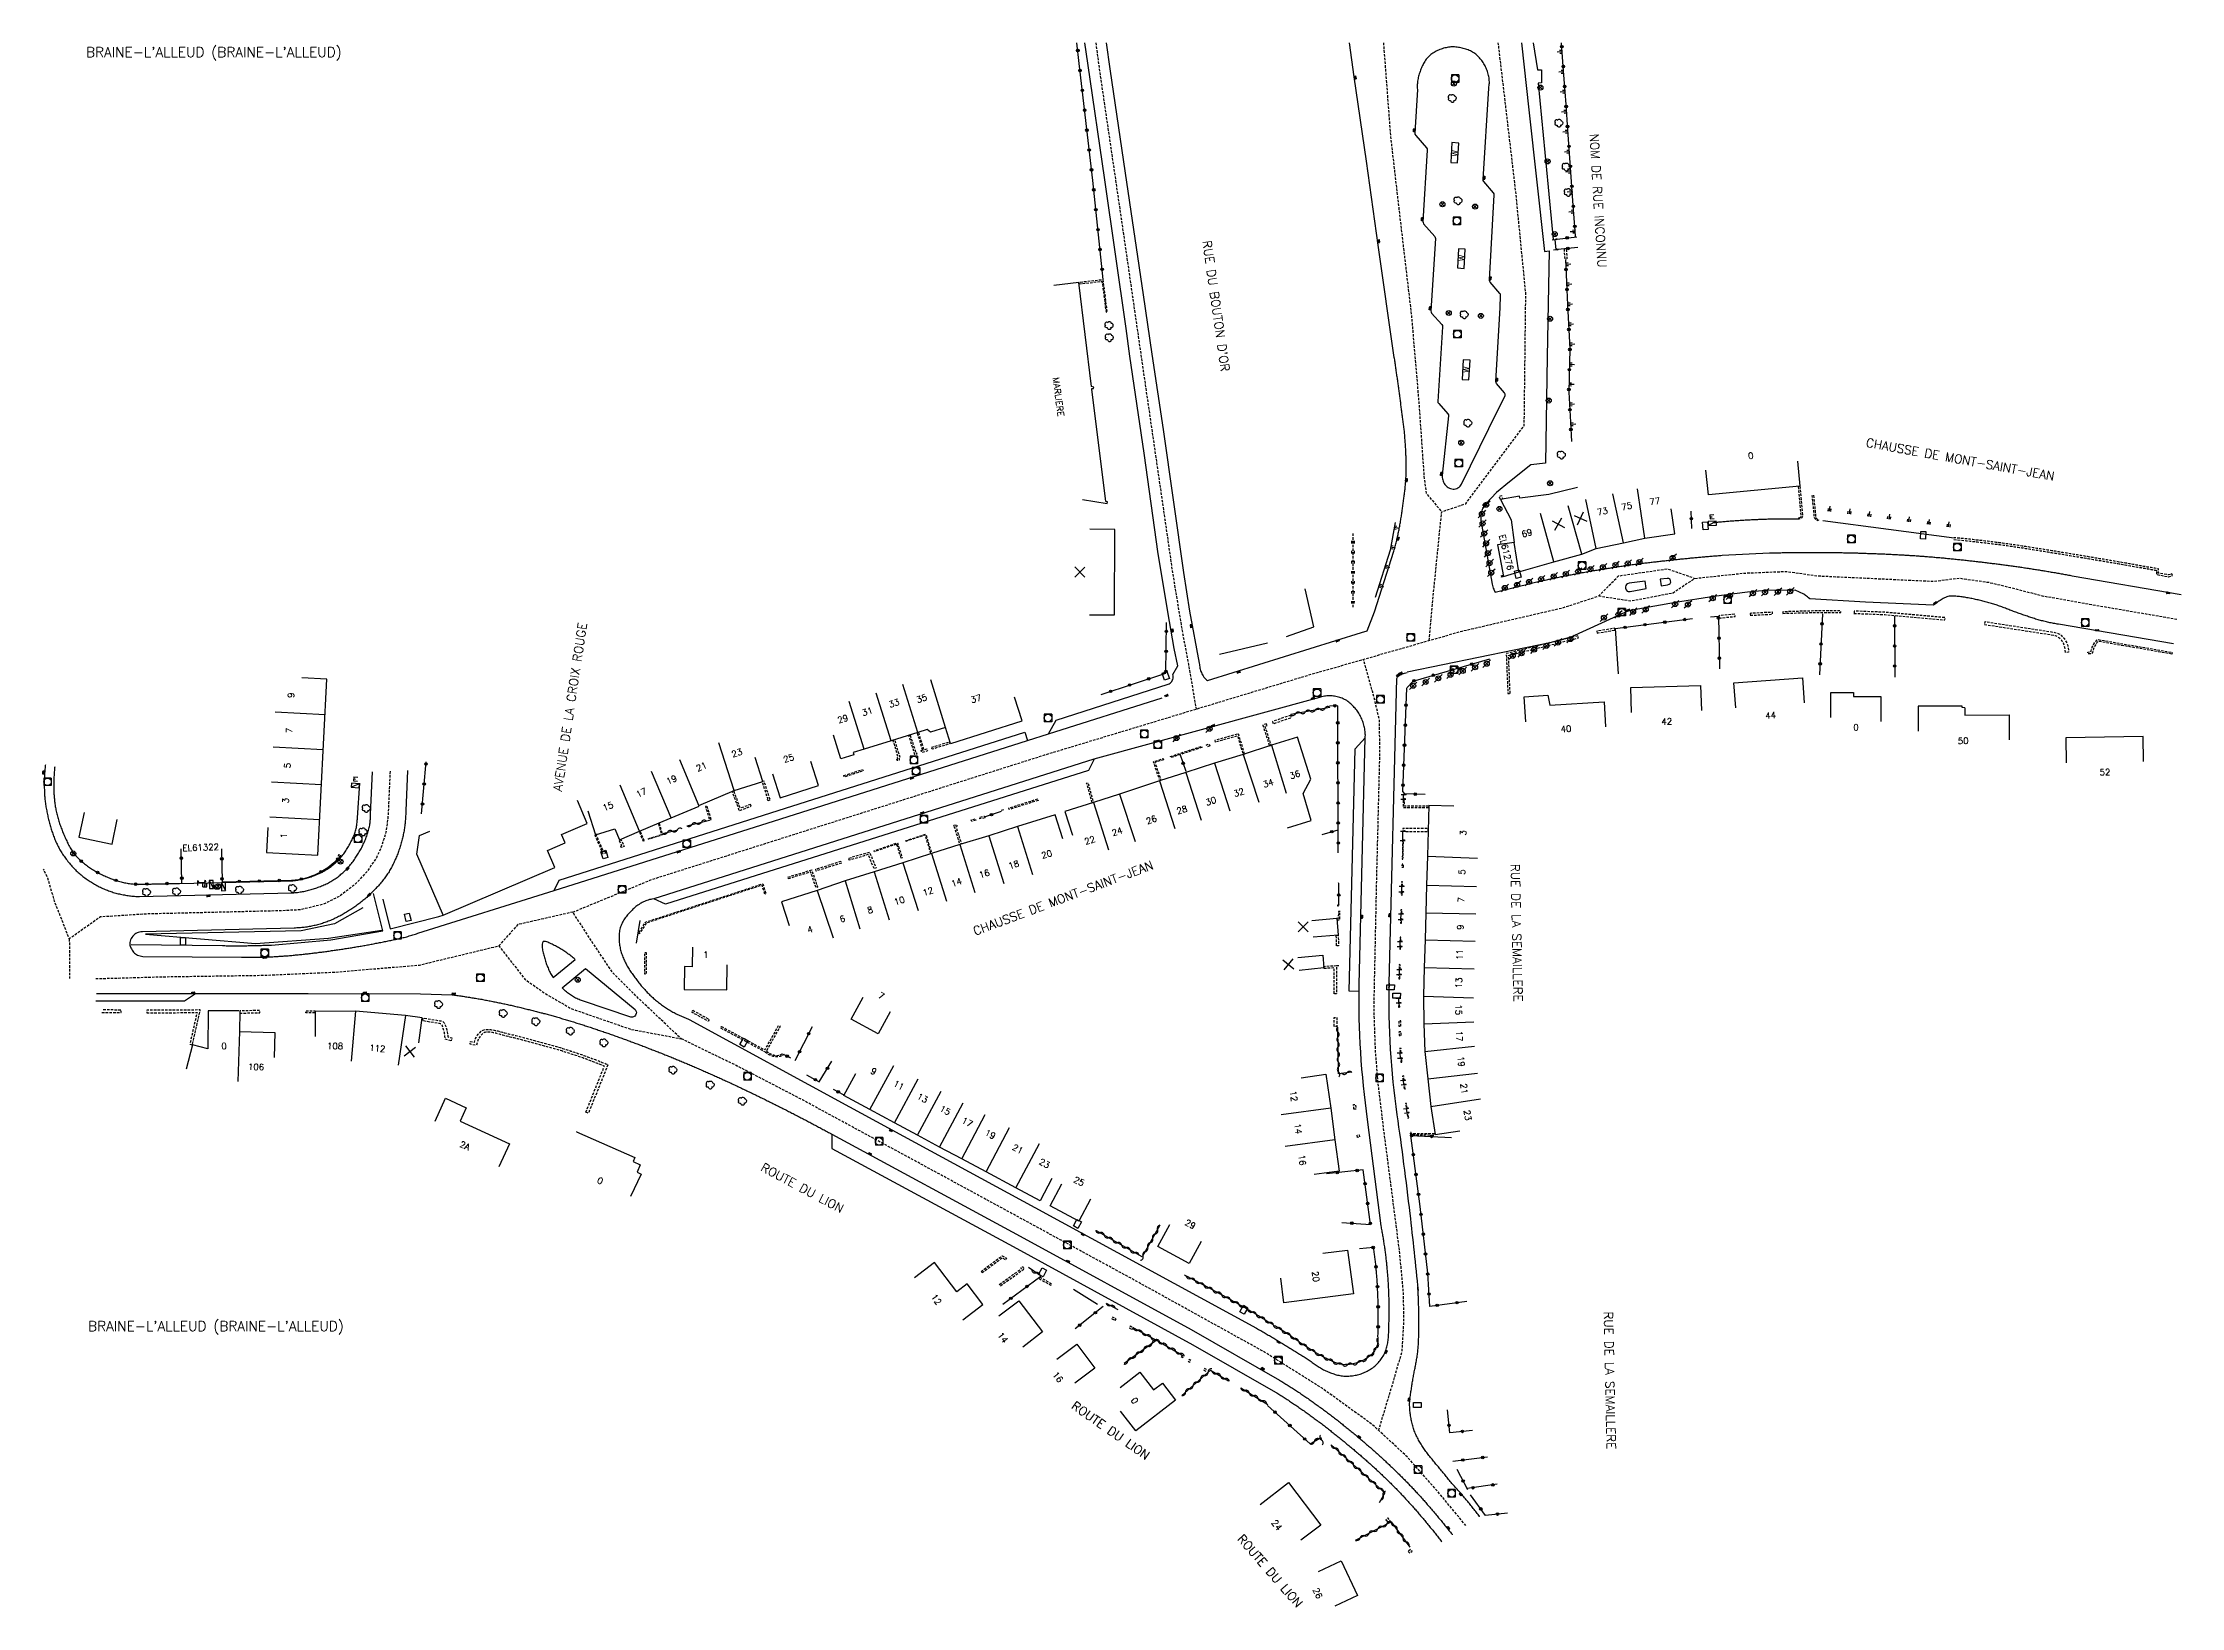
# Model space of a CAD drawing. Header units: millimetres. Extents: x 151000 to 151992, y 152687 to 153000.
# Drawn here: x 150999.8 to 151427, y 152687.5 to 153000 of the extents above; entities that cross this region are included whole.
import ezdxf
from ezdxf.enums import TextEntityAlignment as Align

# ---------------------------------------------------------------- set-up
doc = ezdxf.new("R2010")
doc.units = ezdxf.units.MM
doc.linetypes.add('DASHED', pattern=[0.75, 0.5, -0.25])
doc.layers.get('0').update_dxf_attribs({"linetype": 'CONTINUOUS'})
for name, color, linetype in [('W0001', 6, 'DASHED'), ('W0008', 7, 'CONTINUOUS'), ('W0100', 7, 'CONTINUOUS'), ('W0105', 7, 'CONTINUOUS'), ('W0112', 1, 'DASHED'), ('W0211', 2, 'CONTINUOUS'), ('W0220', 5, 'DASHED'), ('W0300', 7, 'CONTINUOUS'), ('W0302', 3, 'CONTINUOUS'), ('W0310', 3, 'CONTINUOUS'), ('W0322', 7, 'CONTINUOUS'), ('W0400', 7, 'CONTINUOUS'), ('W0420', 7, 'CONTINUOUS'), ('W0430', 7, 'CONTINUOUS'), ('W0454', 7, 'CONTINUOUS'), ('W0469', 7, 'CONTINUOUS'), ('W0980', 7, 'CONTINUOUS'), ('W0984', 7, 'CONTINUOUS'), ('W0989', 7, 'CONTINUOUS'), ('W0991', 7, 'CONTINUOUS'), ('W1102', 7, 'CONTINUOUS'), ('W1471', 7, 'CONTINUOUS')]:
    doc.layers.add(name, color=color, linetype=linetype)
doc.styles.get("Standard").update_dxf_attribs({"font": 'romans.shx', "width": 0.85})

msp = doc.modelspace()

# ---------------------------------------------------------------- texts
at = {"layer": 'W0980'}
for p in [(151034, 152998), (151034.41, 152743.51)]:
    msp.add_text("BRAINE-L'ALLEUD (BRAINE-L'ALLEUD)", height=2, dxfattribs=at).set_placement(p, align=Align.MIDDLE)
at = {"layer": 'W0984'}
for s, rotation, p in [('W', 86.4985, (151281.9, 152977.89)), ('W', 86.4985, (151283.24, 152957.03)), ('MARLIERE', 277.4747, (151202.71, 152929.28)), ('W', 86.4985, (151284.18, 152934.72)), ('EL61276', 283.6271, (151292.18, 152898.21)), ('EL61322', 2.1288, (151031.37, 152839.26))]:
    msp.add_text(s, height=1.25, rotation=rotation, dxfattribs=at).set_placement(p, align=Align.MIDDLE)
at = {"layer": 'W0989'}
for s, rotation, p in [('NOM DE RUE INCONNU', 273.5247, (151310.52, 152968.48)), ("RUE DU BOUTON D'OR", 278.0743, (151234.22, 152947.44)), ('CHAUSSE DE MONT-SAINT-JEAN', 349.7652, (151382.86, 152916.79)), ('AVENUE DE LA CROIX ROUGE', 81.5033, (151105.15, 152867.31)), ('CHAUSSE DE MONT-SAINT-JEAN', 20.5386, (151203.65, 152829.15)), ('RUE DE LA SEMAILLERE', 271.2465, (151294.25, 152822.21)), ('ROUTE DU LION', 331.8804, (151151.56, 152771.25)), ('RUE DE LA SEMAILLERE', 271.2465, (151312.86, 152732.8)), ('ROUTE DU LION', 325.0329, (151213.15, 152722.8)), ('ROUTE DU LION', 310.9831, (151244.99, 152694.74))]:
    msp.add_text(s, height=1.75, rotation=rotation, dxfattribs=at).set_placement(p, align=Align.MIDDLE)
at = {"layer": 'W0991'}
for s, rotation, p in [('0', 5.4257, (151341.01, 152917.51)), ('73', 11.9902, (151311.38, 152906.38)), ('75', 11.948, (151316.24, 152907.42)), ('77', 8.4759, (151321.82, 152908.39)), ('69', 15.7596, (151296.29, 152902.06)), ('9', 87.1261, (151049.42, 152869.67)), ('33', 17.4336, (151169.88, 152868.08)), ('35', 18.1093, (151175.4, 152869.02)), ('37', 17.5372, (151186.24, 152868.97)), ('29', 16.6678, (151159.64, 152864.92)), ('31', 17.3007, (151164.53, 152866.41)), ('42', 1.7533, (151324.23, 152864.42)), ('44', 3.9982, (151344.97, 152865.65)), ('0', 0.4422, (151362.04, 152863.26)), ('7', 87.0293, (151049.06, 152862.62)), ('40', 4.1515, (151304.1, 152862.95)), ('50', 0.4611, (151383.45, 152860.56)), ('5', 87.0782, (151048.7, 152855.63)), ('21', 23.9262, (151131.4, 152855.39)), ('23', 18.3279, (151138.49, 152858.14)), ('25', 17.8396, (151148.82, 152857.07)), ('17', 23.6348, (151119.39, 152850.21)), ('19', 22.8282, (151125.44, 152852.8)), ('32', 16.6914, (151238.75, 152850.25)), ('34', 18.2319, (151244.63, 152852.1)), ('36', 17.0582, (151249.94, 152853.79)), ('52', 0.9043, (151411.77, 152854.3)), ('3', 87.0782, (151048.34, 152848.63)), ('15', 22.1017, (151112.74, 152847.48)), ('28', 15.3471, (151227.38, 152846.78)), ('30', 17.8209, (151233.16, 152848.51)), ('24', 17.6153, (151214.44, 152842.43)), ('26', 19.8761, (151221.29, 152844.79)), ('3', 88.502, (151283.56, 152842.16)), ('1', 87.0782, (151047.98, 152841.6)), ('20', 17.2509, (151200.37, 152837.9)), ('22', 17.6795, (151208.97, 152840.69)), ('16', 16.4957, (151187.9, 152834.01)), ('18', 17.7323, (151193.78, 152835.82)), ('5', 87.9891, (151283.33, 152834.36)), ('12', 17.9052, (151176.65, 152830.46)), ('14', 17.8753, (151182.36, 152832.3)), ('6', 18.5954, (151159.55, 152825)), ('8', 17.0476, (151165.09, 152826.78)), ('10', 17.8248, (151170.93, 152828.61)), ('7', 88.4382, (151283.15, 152828.79)), ('4', 17.7986, (151153.08, 152822.88)), ('9', 88.5571, (151283.01, 152823.34)), ('1', 359.6604, (151132.28, 152817.84)), ('11', 88.3647, (151282.86, 152817.85)), ('13', 88.3711, (151282.7, 152812.21)), ('7', 331.4646, (151167.36, 152809.63)), ('15', 270.6248, (151282.65, 152806.84)), ('0', 0.0786, (151036.04, 152799.61)), ('108', 359.6118, (151058.22, 152799.58)), ('112', 354.9063, (151066.67, 152799.14)), ('17', 272.3912, (151282.79, 152801.56)), ('106', 358.1961, (151042.44, 152795.41)), ('19', 276.0379, (151283.16, 152796.51)), ('9', 330.8091, (151165.81, 152794.53)), ('11', 331.5989, (151170.84, 152791.76)), ('21', 276.4652, (151283.76, 152791.06)), ('13', 331.7125, (151175.57, 152789.2)), ('15', 331.4586, (151180.09, 152786.76)), ('12', 277.9984, (151249.71, 152789.58)), ('17', 331.9186, (151184.49, 152784.39)), ('19', 332.4006, (151189.1, 152781.95)), ('14', 277.4581, (151250.59, 152783.08)), ('23', 278.5598, (151284.46, 152785.76)), ('2A', 335.5711, (151084.15, 152779.69)), ('21', 331.569, (151194.59, 152779.03)), ('23', 331.8816, (151199.93, 152776.15)), ('16', 277.3689, (151251.41, 152776.8)), ('0', 335.7965, (151111.17, 152772.68)), ('25', 333.525, (151206.84, 152772.57)), ('29', 331.6067, (151229.06, 152764)), ('20', 277.4426, (151254.11, 152753.54)), ('12', 304.9399, (151178.34, 152748.97)), ('14', 307.273, (151191.61, 152741.36)), ('16', 306.9519, (151202.61, 152733.45)), ('0', 301.981, (151217.92, 152728.74)), ('24', 307.3199, (151246.35, 152703.89)), ('26', 295.2766, (151254.5, 152690.28))]:
    msp.add_text(s, height=1.25, rotation=rotation, dxfattribs=at).set_placement(p, align=Align.MIDDLE)

# ---------------------------------------------------------------- blocks, each defined once
blk = doc.blocks.new('T400')
for p, q in [((-0.15, 0.3), (0.15, 0.3)), ((-0.15, -0.25), (-0.15, 0.3)), ((-0.15, 0.15), (0.15, 0.15)), ((-0.15, 0), (0.15, 0)), ((0.15, 0.3), (0.15, -0.25)), ((-0.15, -0.15), (0.15, -0.15)), ((-0.15, -0.25), (-0.15, -0.3)), ((-0.15, -0.3), (0.15, -0.3)), ((0.15, -0.3), (0.15, -0.25))]:
    blk.add_line(p, q)
blk = doc.blocks.new('T420')
for p, q in [((0.75, 0.75), (-0.75, 0.75)), ((-0.75, 0.75), (-0.75, -0.75)), ((0.75, 0.75), (0.75, -0.75)), ((0.75, -0.75), (-0.75, -0.75))]:
    blk.add_line(p, q)
blk.add_ellipse((0, 0), major_axis=(-0.53, 0.53), ratio=1, start_param=3.926991, end_param=10.210176)
blk = doc.blocks.new('T430')
at = {"flags": 128}
for points in [[(0.8, 0.8), (-0.8, 0.8)], [(-0.8, 0.8), (-0.8, 0)], [(0.8, 0.8), (-0.8, 0)], [(-0.8, 0), (0.8, 0)], [(-0.4, 2.1), (0.4, 2.1)], [(-0.4, 2.1), (-0.4, 1.3)], [(-0.4, 1.7), (0, 1.7)], [(-0.4, 1.3), (0.4, 1.3)], [(0.8, 0), (0.8, 0.8)]]:
    blk.add_lwpolyline(points, dxfattribs=at)
blk = doc.blocks.new('T300')
for p, q in [((-0.8, 0.51), (-0.86, 0.34)), ((-0.86, 0.34), (-0.86, 0.17)), ((-0.86, 0.17), (-0.74, 0.06)), ((-0.69, 0.63), (-0.8, 0.51)), ((-0.8, -0.06), (-0.74, 0.06)), ((-0.74, 0.06), (-0.69, 0.11)), ((-0.57, 0.69), (-0.69, 0.63)), ((-0.46, 0.69), (-0.57, 0.69)), ((-0.29, 0.63), (-0.46, 0.69)), ((-0.29, 0.63), (-0.17, 0.74)), ((-0.23, 0.57), (-0.29, 0.63)), ((-0.17, 0.74), (-0.06, 0.8)), ((-0.06, 0.8), (0.06, 0.8)), ((0.06, 0.8), (0.23, 0.74)), ((0.23, 0.74), (0.34, 0.63)), ((0.34, 0.63), (0.4, 0.51)), ((0.46, 0.46), (0.34, 0.46)), ((0.4, 0.51), (0.4, 0.46)), ((0.57, 0.4), (0.46, 0.46)), ((0.57, 0.4), (0.69, 0.29)), ((0.69, 0.29), (0.74, 0.17)), ((0.74, 0.06), (0.69, -0.17)), ((0.74, 0.17), (0.74, 0.06)), ((-0.8, -0.17), (-0.8, -0.06)), ((-0.8, -0.23), (-0.8, -0.17)), ((-0.74, -0.34), (-0.8, -0.23)), ((-0.69, -0.4), (-0.74, -0.34)), ((-0.51, -0.46), (-0.69, -0.4)), ((-0.4, -0.46), (-0.51, -0.46)), ((-0.4, -0.46), (-0.34, -0.46)), ((-0.34, -0.46), (-0.34, -0.4)), ((-0.34, -0.51), (-0.34, -0.46)), ((-0.29, -0.63), (-0.34, -0.51)), ((-0.17, -0.74), (-0.29, -0.63)), ((-0.06, -0.8), (-0.17, -0.74)), ((0.06, -0.8), (-0.06, -0.8)), ((0.17, -0.74), (0.06, -0.8)), ((0.23, -0.69), (0.17, -0.74)), ((0.29, -0.46), (0.23, -0.46)), ((0.29, -0.63), (0.23, -0.69)), ((0.46, -0.4), (0.29, -0.46)), ((0.34, -0.51), (0.29, -0.63)), ((0.34, -0.51), (0.34, -0.46)), ((0.57, -0.34), (0.46, -0.4)), ((0.63, -0.29), (0.57, -0.34)), ((0.69, -0.17), (0.63, -0.29))]:
    blk.add_line(p, q)
blk = doc.blocks.new('t105o')
for p, q in [((-0.5, 0), (0.5, 0)), ((0.5, 0), (0.2, 0.1)), ((0.5, 0), (0.2, -0.1))]:
    blk.add_line(p, q)
blk = doc.blocks.new('T454')
for p, q in [((-0.25, 0.25), (0.25, -0.25)), ((-0.25, -0.25), (0.25, 0.25)), ((0.75, 0.75), (0.375, 0.375)), ((-0.375, -0.375), (-0.75, -0.75))]:
    blk.add_line(p, q)
blk.add_ellipse((0, 0), major_axis=(0.354, 0.354), ratio=1, start_param=5.497787143782138, end_param=11.78097245096172)
blk = doc.blocks.new('t991o')
at = {"color": 0, "linetype": 'Continuous'}
for p, q in [((-1, 1), (1, -1)), ((-1, -1), (1, 1))]:
    blk.add_line(p, q, dxfattribs=at)
blk = doc.blocks.new('t322o')
at = {"color": 0, "linetype": 'Continuous'}
for radius in [0.25, 0.15]:
    blk.add_circle((0, 0), radius, dxfattribs=at)
blk = doc.blocks.new('t310o')
at = {"color": 0, "linetype": 'Continuous'}
for centre, start, end in [((-0.5, 0.38), 216.8699, 323.1304), ((0.5, -0.37), 36.8699, 143.1303)]:
    blk.add_arc(centre, 0.625, start, end, dxfattribs=at)
blk = doc.blocks.new('t220o')
at = {"color": 0, "linetype": 'Continuous'}
for p, q in [((-0.25, 0.25), (0.25, 0.25)), ((-0.25, -0.25), (0.25, -0.25))]:
    blk.add_line(p, q, dxfattribs=at)
blk = doc.blocks.new('t211o')
at = {"color": 0, "linetype": 'Continuous'}
for p, q in [((-0.29, 0.5), (-0.29, 0)), ((0, 1), (0, 0)), ((0.29, 0.5), (0.29, 0))]:
    blk.add_line(p, q, dxfattribs=at)
blk = doc.blocks.new('T1471')
at = {"color": 0, "linetype": 'Continuous', "flags": 128}
blk.add_lwpolyline([(-0.75, -0.5), (-0.75, 0.5), (0.75, 0.5), (0.75, -0.5), (-0.75, -0.5)], dxfattribs=at)
blk = doc.blocks.new('T469')
at = {"color": 0, "linetype": 'Continuous', "flags": 128}
for points in [[(-0.35, 0.35), (0.35, -0.35)], [(-0.35, -0.35), (0.35, 0.35)]]:
    blk.add_lwpolyline(points, dxfattribs=at)
at = {"color": 0, "linetype": 'Continuous'}
blk.add_circle((0, 0), 0.5, dxfattribs=at)

# ---------------------------------------------------------------- linework, layer by layer
at = {"layer": 'W0001', "flags": 128}
for points in [[(151210.15, 153000), (151211.05, 152993.5), (151215.71, 152961.69), (151219.66, 152934.39), (151223.26, 152909.65), (151225.51, 152894.07), (151227.29, 152883.29), (151228.15, 152878.62), (151228.68, 152875.89), (151230.21, 152866.9)], [(151267.63, 153000), (151269.05, 152981.22), (151271.09, 152963.58), (151273.25, 152945.27), (151274.73, 152927.76), (151275.72, 152913.5), (151276.16, 152910.03), (151279.27, 152906.31)], [(151276.79, 152880.61), (151277.56, 152889.33), (151279.27, 152906.31), (151284.06, 152907.92), (151295.76, 152923.56), (151296.07, 152949.94), (151294.08, 152970.2), (151290.58, 153000)], [(151105.72, 152826.34), (151121.51, 152832.87), (151199.95, 152857.74), (151252.44, 152873.63), (151283.33, 152882.48), (151303.43, 152887.13), (151310.56, 152889.45), (151314.58, 152893.5), (151324.35, 152894.92), (151329.86, 152893.01), (151325.48, 152890.06), (151317.09, 152888.45), (151310.56, 152889.45)], [(151329.86, 152893.01), (151339.66, 152894.06), (151348.16, 152894.4), (151354.29, 152893.52), (151377.51, 152892.43), (151382.61, 152893.06), (151388.56, 152892.22), (151392.9, 152891.19), (151399.21, 152889.54), (151408.44, 152887.9), (151418.78, 152886.13), (151426.22, 152884.85)], [(151266.68, 152722.81), (151269.3, 152731.5), (151271.38, 152738.66), (151271.74, 152744.73), (151271.63, 152750.37), (151270.9, 152758.23), (151269.97, 152765.46), (151267.55, 152784.11), (151266.59, 152792.09), (151266.06, 152798.47), (151265.75, 152807.15), (151266.31, 152833.56), (151266.92, 152857.78), (151266.85, 152864.67), (151265.5, 152870.3), (151263.63, 152876.84)], [(151069.21, 152854.49), (151068.91, 152848.1), (151068.77, 152845.23), (151068.38, 152842.3), (151067.45, 152839.31), (151066.47, 152837.21), (151064.63, 152834.49), (151062.17, 152831.84), (151059.23, 152829.59), (151055.84, 152827.91), (151051.23, 152826.79), (151047.21, 152826.6), (151039.45, 152826.41), (151020.71, 152825.97), (151011.33, 152825.37), (151005.13, 152820.99), (151002.19, 152828.48), (151000.84, 152833.11), (151000, 152834.94)], [(151010.41, 152813.05), (151023.32, 152813.42), (151043.99, 152813.73), (151058.23, 152814.36), (151075.08, 152815.77), (151090.93, 152819.61), (151096.11, 152812.96), (151100.33, 152809.99), (151105.38, 152807.07), (151111.76, 152804.85), (151117.34, 152802.92), (151127.33, 152801.06), (151119.5, 152808.47), (151113.74, 152814.14), (151108.85, 152821.45), (151105.72, 152826.34), (151094.74, 152823.85), (151090.93, 152819.61)], [(151005.13, 152820.99), (151005.16, 152813.07)], [(151284.12, 152703.79), (151278.51, 152710.57), (151272.38, 152717.53), (151265.47, 152723.93), (151255.38, 152731.23), (151243.41, 152738.71), (151217.71, 152752.92), (151195.1, 152765.23), (151168.72, 152779.55), (151151.59, 152788.82), (151138.56, 152795.59), (151127.33, 152801.06)]]:
    msp.add_lwpolyline(points, dxfattribs=at)
at = {"layer": 'W0008', "flags": 128}
for points in [[(151200.75, 152861.93), (151202.25, 152864.71), (151224.61, 152871.85), (151224.83, 152871.94), (151225.02, 152872.07), (151225.19, 152872.22), (151225.34, 152872.4), (151225.46, 152872.6), (151225.56, 152872.84), (151225.61, 152873.08), (151225.63, 152873.32), (151225.61, 152873.57), (151225.56, 152873.82), (151226.58, 152875.55), (151225.85, 152878.99), (151224.9, 152884.39), (151222.64, 152897.88), (151219.87, 152918), (151217, 152937.42), (151216.24, 152942.93), (151211.99, 152972.63), (151208.57, 152995.9), (151208, 153000)], [(151212.26, 153000), (151212.98, 152994.81), (151216.05, 152973.96), (151219.65, 152949.63), (151221.36, 152937.79), (151223.63, 152922.76), (151227.71, 152894.18), (151228.9, 152886.45), (151230.84, 152876.06), (151230.86, 152875.82), (151230.89, 152875.58), (151230.93, 152875.34), (151230.98, 152875.1), (151231.04, 152874.86), (151231.11, 152874.63), (151231.19, 152874.4), (151231.28, 152874.18), (151231.38, 152873.96), (151231.49, 152873.73), (151231.62, 152873.51), (151231.76, 152873.3), (151231.91, 152873.11), (151232.08, 152872.92), (151232.26, 152872.74), (151232.46, 152872.58), (151263.22, 152882.18), (151264.39, 152882.53), (151265.82, 152886.35), (151269.73, 152898.47), (151269.8, 152898.71), (151269.86, 152898.94), (151269.92, 152899.18), (151269.99, 152899.41), (151270.05, 152899.65), (151270.11, 152899.88), (151270.17, 152900.12), (151270.22, 152900.36), (151270.28, 152900.59), (151270.34, 152900.83), (151270.39, 152901.07), (151270.45, 152901.3), (151270.5, 152901.54), (151270.55, 152901.78), (151270.6, 152902.02), (151270.65, 152902.25), (151270.7, 152902.49), (151270.75, 152902.73), (151270.8, 152902.97), (151270.84, 152903.22), (151270.89, 152903.46), (151270.93, 152903.71), (151270.98, 152903.95), (151271.02, 152904.19), (151271.06, 152904.44), (151271.1, 152904.68), (151271.14, 152904.93), (151271.18, 152905.17), (151271.22, 152905.42), (151271.26, 152905.66), (151271.29, 152905.91), (151271.33, 152906.15), (151271.36, 152906.4), (151271.4, 152906.64), (151271.43, 152906.89), (151271.47, 152907.13), (151271.5, 152907.38), (151271.53, 152907.63), (151271.57, 152907.88), (151271.6, 152908.12), (151271.64, 152908.37), (151271.67, 152908.62), (151271.7, 152908.87), (151271.74, 152909.12), (151271.77, 152909.36), (151271.8, 152909.61), (151271.83, 152909.86), (151271.86, 152910.11), (151271.9, 152910.36), (151271.92, 152910.6), (151271.95, 152910.85), (151271.98, 152911.1), (151272, 152911.35), (151272.03, 152911.6), (151272.05, 152911.85), (151272.07, 152912.1), (151272.09, 152912.35), (151272.11, 152912.6), (151272.12, 152912.85), (151272.14, 152913.1), (151272.15, 152913.35), (151272.16, 152913.6), (151272.17, 152913.85), (151272.17, 152914.11), (151272.18, 152914.36), (151272.18, 152914.61), (151272.19, 152914.86), (151272.19, 152915.12), (151272.19, 152915.37), (151272.19, 152915.62), (151272.18, 152915.87), (151272.18, 152916.13), (151272.17, 152916.38), (151272.17, 152916.63), (151272.16, 152916.88), (151272.15, 152917.14), (151272.15, 152917.39), (151272.14, 152917.64), (151272.13, 152917.89), (151272.11, 152918.15), (151272.1, 152918.4), (151272.09, 152918.65), (151272.08, 152918.9), (151272.06, 152919.15), (151272.05, 152919.41), (151272.03, 152919.66), (151272.01, 152919.91), (151272, 152920.16), (151271.98, 152920.41), (151271.96, 152920.67), (151271.94, 152920.92), (151271.93, 152921.17), (151271.91, 152921.42), (151271.88, 152921.67), (151271.86, 152921.92), (151271.83, 152922.17), (151271.81, 152922.41), (151271.78, 152922.66), (151271.75, 152922.91), (151271.73, 152923.16), (151271.7, 152923.41), (151271.66, 152923.66), (151271.63, 152923.9), (151271.6, 152924.15), (151271.57, 152924.4), (151271.54, 152924.65), (151271.5, 152924.9), (151271.47, 152925.15), (151271.44, 152925.39), (151271.4, 152925.64), (151271.37, 152925.89), (151271.34, 152926.14), (151271.3, 152926.38), (151271.27, 152926.63), (151271.24, 152926.88), (151271.2, 152927.13), (151271.17, 152927.37), (151271.14, 152927.62), (151271.11, 152927.86), (151271.08, 152928.11), (151271.04, 152928.35), (151271.01, 152928.6), (151270.98, 152928.84), (151270.95, 152929.09), (151270.91, 152929.33), (151270.88, 152929.58), (151270.85, 152929.82), (151270.81, 152930.07), (151270.78, 152930.31), (151270.75, 152930.56), (151270.71, 152930.8), (151270.68, 152931.05), (151270.65, 152931.29), (151270.61, 152931.54), (151270.58, 152931.78), (151270.55, 152932.03), (151270.51, 152932.27), (151270.48, 152932.52), (151270.44, 152932.76), (151270.41, 152933.01), (151270.37, 152933.25), (151270.34, 152933.49), (151270.3, 152933.74), (151270.27, 152933.98), (151270.23, 152934.23), (151270.2, 152934.47), (151270.16, 152934.72), (151270.13, 152934.96), (151270.09, 152935.21), (151270.06, 152935.45), (151270.02, 152935.7), (151269.98, 152935.94), (151269.95, 152936.18), (151269.91, 152936.43), (151269.88, 152936.67), (151269.84, 152936.92), (151269.8, 152937.16), (151266.57, 152959.57), (151264.22, 152976.36), (151261.8, 152993.21), (151260.83, 153000)], [(151295.21, 153000), (151296.65, 152986.62), (151299.78, 152958.32), (151300.72, 152958.43), (151300.33, 152937.25), (151299.98, 152916.04), (151297.06, 152915.71), (151292.8, 152912.26), (151290.23, 152910.15), (151288.17, 152907.97), (151288, 152907.8), (151287.85, 152907.62), (151287.72, 152907.42), (151287.6, 152907.22), (151287.49, 152907.01), (151287.38, 152906.77), (151287.29, 152906.52), (151287.21, 152906.27), (151287.15, 152906.01), (151287.1, 152905.75), (151287.07, 152905.49), (151287.06, 152905.25), (151287.06, 152905.01), (151287.07, 152904.78), (151287.09, 152904.54), (151287.13, 152904.31), (151287.18, 152904.08), (151287.24, 152903.85), (151289.37, 152891.88), (151289.43, 152891.61), (151289.49, 152891.34), (151289.57, 152891.08), (151289.66, 152890.82), (151289.75, 152890.62), (151289.85, 152890.43), (151289.96, 152890.24), (151290.76, 152890.44), (151297.02, 152892.01), (151297.27, 152892.06), (151297.51, 152892.12), (151297.76, 152892.18), (151298, 152892.23), (151298.25, 152892.29), (151298.49, 152892.34), (151298.74, 152892.4), (151298.99, 152892.46), (151299.23, 152892.51), (151299.48, 152892.57), (151299.72, 152892.62), (151299.97, 152892.67), (151300.21, 152892.73), (151300.46, 152892.78), (151300.7, 152892.84), (151300.95, 152892.89), (151301.2, 152892.94), (151301.44, 152893), (151301.69, 152893.05), (151301.93, 152893.1), (151302.18, 152893.15), (151302.43, 152893.2), (151302.67, 152893.25), (151302.92, 152893.31), (151303.16, 152893.36), (151303.41, 152893.41), (151303.66, 152893.45), (151303.9, 152893.5), (151304.15, 152893.55), (151304.4, 152893.6), (151304.64, 152893.65), (151304.89, 152893.7), (151305.14, 152893.74), (151305.38, 152893.79), (151305.63, 152893.84), (151305.88, 152893.88), (151306.12, 152893.93), (151306.37, 152893.97), (151306.62, 152894.02), (151306.86, 152894.07), (151307.11, 152894.11), (151307.36, 152894.15), (151307.6, 152894.2), (151307.85, 152894.24), (151308.1, 152894.29), (151308.35, 152894.33), (151308.59, 152894.37), (151308.84, 152894.42), (151309.09, 152894.46), (151309.33, 152894.5), (151309.58, 152894.55), (151309.83, 152894.59), (151310.08, 152894.63), (151310.32, 152894.67), (151310.57, 152894.71), (151310.82, 152894.76), (151311.07, 152894.8), (151311.31, 152894.84), (151311.56, 152894.88), (151311.81, 152894.92), (151312.06, 152894.96), (151312.3, 152895), (151312.55, 152895.04), (151312.8, 152895.08), (151313.05, 152895.12), (151313.29, 152895.16), (151313.54, 152895.2), (151313.79, 152895.24), (151314.05, 152895.28), (151314.3, 152895.32), (151314.55, 152895.36), (151314.8, 152895.39), (151315.05, 152895.43), (151315.31, 152895.47), (151315.56, 152895.51), (151315.81, 152895.55), (151316.06, 152895.58), (151316.32, 152895.62), (151316.57, 152895.66), (151316.82, 152895.69), (151317.07, 152895.73), (151317.33, 152895.76), (151317.58, 152895.8), (151317.83, 152895.83), (151318.08, 152895.86), (151318.34, 152895.9), (151318.59, 152895.93), (151318.84, 152895.96), (151319.1, 152895.99), (151319.35, 152896.02), (151319.6, 152896.05), (151319.85, 152896.08), (151320.1, 152896.11), (151320.34, 152896.14), (151320.59, 152896.17), (151320.84, 152896.2), (151321.09, 152896.23), (151321.34, 152896.26), (151321.59, 152896.29), (151321.84, 152896.32), (151322.09, 152896.34), (151322.34, 152896.37), (151322.59, 152896.4), (151322.83, 152896.43), (151323.08, 152896.46), (151323.33, 152896.48), (151323.58, 152896.51), (151323.83, 152896.54), (151324.08, 152896.57), (151324.33, 152896.59), (151324.58, 152896.62), (151324.83, 152896.65), (151325.08, 152896.67), (151325.33, 152896.7), (151325.58, 152896.73), (151325.82, 152896.75), (151326.07, 152896.78), (151326.32, 152896.8), (151326.57, 152896.83), (151326.82, 152896.85), (151327.07, 152896.88), (151327.32, 152896.9), (151327.57, 152896.93), (151327.82, 152896.95), (151328.07, 152896.98), (151328.32, 152897), (151328.57, 152897.03), (151328.82, 152897.05), (151329.07, 152897.08), (151329.32, 152897.1), (151329.56, 152897.12), (151329.81, 152897.15), (151330.06, 152897.17), (151330.31, 152897.19), (151330.56, 152897.22), (151330.81, 152897.24), (151331.06, 152897.26), (151331.31, 152897.28), (151331.56, 152897.31), (151331.81, 152897.33), (151332.06, 152897.35), (151332.31, 152897.37), (151332.56, 152897.39), (151332.81, 152897.42), (151333.06, 152897.44), (151333.31, 152897.46), (151333.56, 152897.48), (151333.81, 152897.5), (151334.06, 152897.52), (151334.31, 152897.54), (151334.56, 152897.56), (151334.81, 152897.58), (151335.06, 152897.6), (151335.31, 152897.62), (151344.76, 152898.09), (151345.01, 152898.1), (151345.26, 152898.1), (151345.51, 152898.11), (151345.76, 152898.11), (151346.01, 152898.12), (151346.27, 152898.13), (151346.52, 152898.13), (151346.77, 152898.14), (151347.02, 152898.14), (151347.27, 152898.15), (151347.52, 152898.15), (151347.77, 152898.15), (151348.02, 152898.16), (151348.27, 152898.16), (151348.52, 152898.17), (151348.77, 152898.17), (151349.02, 152898.17), (151349.27, 152898.18), (151349.52, 152898.18), (151349.77, 152898.18), (151350.02, 152898.18), (151350.27, 152898.19), (151350.52, 152898.19), (151350.78, 152898.19), (151351.03, 152898.19), (151351.28, 152898.19), (151351.53, 152898.2), (151351.78, 152898.2), (151352.03, 152898.2), (151352.28, 152898.2), (151352.53, 152898.2), (151352.78, 152898.2), (151353.03, 152898.2), (151353.28, 152898.2), (151353.53, 152898.2), (151353.78, 152898.2), (151354.03, 152898.2), (151354.28, 152898.2), (151354.53, 152898.2), (151354.78, 152898.2), (151355.03, 152898.2), (151355.28, 152898.19), (151355.53, 152898.19), (151355.79, 152898.19), (151356.04, 152898.19), (151356.29, 152898.19), (151356.54, 152898.18), (151356.79, 152898.18), (151357.04, 152898.18), (151357.29, 152898.18), (151357.54, 152898.17), (151357.79, 152898.17), (151358.04, 152898.17), (151358.29, 152898.16), (151358.54, 152898.16), (151358.79, 152898.15), (151359.04, 152898.15), (151359.29, 152898.15), (151359.54, 152898.14), (151359.79, 152898.14), (151360.04, 152898.13), (151360.29, 152898.13), (151360.54, 152898.12), (151360.79, 152898.11), (151361.04, 152898.11), (151361.29, 152898.1), (151361.55, 152898.1), (151361.8, 152898.09), (151362.05, 152898.08), (151362.3, 152898.08), (151362.55, 152898.07), (151362.8, 152898.06), (151363.05, 152898.05), (151363.3, 152898.05), (151363.55, 152898.04), (151363.8, 152898.03), (151364.05, 152898.02), (151364.3, 152898.01), (151364.55, 152898.01), (151364.8, 152898), (151365.05, 152897.99), (151365.3, 152897.98), (151365.55, 152897.97), (151365.8, 152897.96), (151366.05, 152897.95), (151366.3, 152897.94), (151366.55, 152897.93), (151366.8, 152897.92), (151367.05, 152897.91), (151367.3, 152897.9), (151367.55, 152897.89), (151367.8, 152897.88), (151368.05, 152897.87), (151368.31, 152897.85), (151368.56, 152897.84), (151368.81, 152897.83), (151369.06, 152897.82), (151369.31, 152897.81), (151369.56, 152897.79), (151369.81, 152897.78), (151370.06, 152897.77), (151370.31, 152897.76), (151370.56, 152897.74), (151370.81, 152897.73), (151371.06, 152897.72), (151371.31, 152897.7), (151371.56, 152897.69), (151371.81, 152897.67), (151372.06, 152897.66), (151372.31, 152897.64), (151372.56, 152897.63), (151372.81, 152897.61), (151373.06, 152897.6), (151373.31, 152897.58), (151373.56, 152897.56), (151373.81, 152897.55), (151374.06, 152897.53), (151374.31, 152897.51), (151374.56, 152897.49), (151374.81, 152897.47), (151375.06, 152897.46), (151375.31, 152897.44), (151375.56, 152897.42), (151375.81, 152897.4), (151376.06, 152897.38), (151376.31, 152897.36), (151376.55, 152897.34), (151376.8, 152897.32), (151377.05, 152897.3), (151377.3, 152897.28), (151377.55, 152897.26), (151377.8, 152897.24), (151378.05, 152897.21), (151378.3, 152897.19), (151378.55, 152897.17), (151378.8, 152897.15), (151379.05, 152897.12), (151379.3, 152897.1), (151379.55, 152897.08), (151379.8, 152897.06), (151380.05, 152897.03), (151380.3, 152897.01), (151380.54, 152896.98), (151380.79, 152896.96), (151381.04, 152896.93), (151381.29, 152896.91), (151381.54, 152896.89), (151381.79, 152896.86), (151382.04, 152896.83), (151382.29, 152896.81), (151382.54, 152896.78), (151382.79, 152896.76), (151383.04, 152896.73), (151383.28, 152896.7), (151383.53, 152896.68), (151383.78, 152896.65), (151384.03, 152896.62), (151384.28, 152896.6), (151384.53, 152896.57), (151384.78, 152896.54), (151385.03, 152896.51), (151385.27, 152896.49), (151385.52, 152896.46), (151385.77, 152896.43), (151386.02, 152896.4), (151386.27, 152896.37), (151386.52, 152896.34), (151386.77, 152896.31), (151387.02, 152896.28), (151387.26, 152896.25), (151387.51, 152896.23), (151387.76, 152896.2), (151388.01, 152896.17), (151388.26, 152896.14), (151388.51, 152896.11), (151388.76, 152896.07), (151389.01, 152896.04), (151389.25, 152896.01), (151389.5, 152895.98), (151389.75, 152895.95), (151390, 152895.92), (151390.24, 152895.89), (151390.49, 152895.86), (151390.74, 152895.83), (151390.98, 152895.79), (151391.23, 152895.76), (151391.48, 152895.73), (151391.72, 152895.7), (151391.97, 152895.66), (151392.21, 152895.63), (151392.46, 152895.6), (151392.71, 152895.56), (151392.95, 152895.53), (151393.2, 152895.5), (151393.44, 152895.46), (151393.69, 152895.43), (151393.94, 152895.39), (151394.18, 152895.36), (151394.43, 152895.32), (151394.67, 152895.29), (151394.92, 152895.25), (151395.17, 152895.22), (151395.41, 152895.18), (151395.66, 152895.14), (151395.9, 152895.11), (151396.15, 152895.07), (151396.39, 152895.03), (151396.64, 152895), (151396.89, 152894.96), (151397.13, 152894.92), (151397.38, 152894.88), (151397.62, 152894.84), (151397.87, 152894.8), (151398.11, 152894.77), (151398.36, 152894.73), (151398.6, 152894.69), (151398.85, 152894.65), (151399.09, 152894.61), (151399.34, 152894.57), (151399.58, 152894.53), (151399.83, 152894.49), (151400.07, 152894.45), (151400.32, 152894.41), (151400.56, 152894.36), (151400.81, 152894.32), (151401.05, 152894.28), (151401.3, 152894.24), (151401.54, 152894.2), (151401.79, 152894.15), (151402.03, 152894.11), (151402.28, 152894.07), (151402.52, 152894.03), (151402.77, 152893.98), (151403.01, 152893.94), (151403.25, 152893.89), (151403.5, 152893.85), (151403.74, 152893.81), (151403.99, 152893.76), (151404.23, 152893.72), (151404.48, 152893.67), (151404.72, 152893.63), (151404.97, 152893.58), (151405.21, 152893.54), (151427, 152889.81)], [(151333.65, 152904.18), (151333.9, 152904.2), (151334.15, 152904.23), (151334.4, 152904.25), (151334.65, 152904.28), (151334.9, 152904.3), (151335.15, 152904.32), (151335.4, 152904.34), (151335.65, 152904.36), (151335.9, 152904.38), (151336.14, 152904.41), (151336.39, 152904.43), (151336.64, 152904.45), (151336.89, 152904.47), (151337.14, 152904.48), (151337.39, 152904.5), (151337.64, 152904.52), (151337.89, 152904.54), (151338.14, 152904.56), (151338.39, 152904.57), (151338.64, 152904.59), (151338.89, 152904.61), (151339.15, 152904.62), (151339.4, 152904.64), (151339.65, 152904.65), (151339.9, 152904.67), (151340.15, 152904.68), (151340.4, 152904.7), (151340.65, 152904.71), (151340.9, 152904.72), (151341.15, 152904.74), (151341.4, 152904.75), (151341.65, 152904.76), (151341.9, 152904.77), (151342.15, 152904.79), (151342.4, 152904.8), (151342.65, 152904.81), (151342.9, 152904.82), (151343.15, 152904.83), (151343.4, 152904.84), (151343.65, 152904.85), (151343.9, 152904.85), (151344.16, 152904.86), (151344.41, 152904.87), (151344.66, 152904.88), (151344.91, 152904.88), (151345.16, 152904.89), (151345.42, 152904.89), (151345.67, 152904.9), (151345.92, 152904.9), (151346.17, 152904.91), (151346.42, 152904.91), (151346.68, 152904.91), (151346.93, 152904.91), (151347.18, 152904.91), (151347.43, 152904.91), (151347.68, 152904.91), (151347.94, 152904.91), (151348.19, 152904.91), (151348.44, 152904.91), (151348.69, 152904.91), (151348.94, 152904.9), (151349.2, 152904.9), (151349.45, 152904.9), (151349.7, 152904.89), (151349.95, 152904.89), (151350.21, 152904.88), (151350.46, 152904.87), (151350.71, 152904.87)], [(151425.44, 152879.9), (151402.48, 152883.84), (151402.23, 152883.88), (151401.99, 152883.92), (151401.75, 152883.97), (151401.51, 152884.01), (151401.27, 152884.06), (151401.02, 152884.11), (151400.78, 152884.16), (151400.54, 152884.21), (151400.3, 152884.27), (151400.06, 152884.32), (151399.82, 152884.38), (151399.58, 152884.44), (151399.34, 152884.5), (151399.1, 152884.56), (151398.87, 152884.62), (151398.63, 152884.68), (151398.39, 152884.75), (151398.15, 152884.82), (151397.92, 152884.89), (151397.68, 152884.96), (151397.44, 152885.04), (151397.21, 152885.11), (151396.97, 152885.19), (151396.74, 152885.27), (151396.51, 152885.35), (151396.27, 152885.43), (151396.04, 152885.51), (151395.81, 152885.59), (151395.57, 152885.67), (151395.34, 152885.75), (151395.11, 152885.84), (151394.87, 152885.92), (151394.64, 152886), (151394.41, 152886.08), (151394.18, 152886.16), (151393.95, 152886.25), (151393.71, 152886.33), (151393.48, 152886.42), (151393.25, 152886.51), (151393.02, 152886.6), (151392.79, 152886.68), (151392.56, 152886.77), (151392.33, 152886.86), (151392.1, 152886.95), (151391.87, 152887.04), (151391.64, 152887.13), (151391.41, 152887.22), (151391.18, 152887.3), (151390.95, 152887.39), (151390.72, 152887.47), (151390.49, 152887.55), (151390.25, 152887.63), (151390.02, 152887.71), (151389.78, 152887.79), (151389.55, 152887.86), (151389.31, 152887.93), (151389.07, 152888), (151388.83, 152888.06), (151388.59, 152888.13), (151388.35, 152888.19), (151388.11, 152888.26), (151387.86, 152888.32), (151387.62, 152888.39), (151387.38, 152888.45), (151387.14, 152888.51), (151386.89, 152888.57), (151386.65, 152888.63), (151386.41, 152888.69), (151386.16, 152888.75), (151385.92, 152888.81), (151385.67, 152888.86), (151385.43, 152888.91), (151385.18, 152888.96), (151384.94, 152889.01), (151384.69, 152889.06), (151384.45, 152889.11), (151384.2, 152889.15), (151383.95, 152889.19), (151383.71, 152889.23), (151383.46, 152889.27), (151383.21, 152889.3), (151382.96, 152889.34), (151382.71, 152889.37), (151382.46, 152889.39), (151382.21, 152889.42), (151381.96, 152889.44), (151381.71, 152889.46), (151381.46, 152889.47), (151381.19, 152889.48), (151380.92, 152889.48), (151380.66, 152889.45), (151380.39, 152889.39), (151380.15, 152889.31), (151379.92, 152889.22), (151379.69, 152889.11), (151379.47, 152888.99), (151379.25, 152888.86), (151379.03, 152888.73), (151378.82, 152888.59), (151378.61, 152888.46), (151378.38, 152888.31), (151378.15, 152888.15), (151377.93, 152887.98), (151377.72, 152887.81), (151377.51, 152887.63), (151363.92, 152888.25), (151352.81, 152888.92), (151352.57, 152889.11), (151352.34, 152889.3), (151352.15, 152889.44), (151351.96, 152889.59), (151351.78, 152889.73), (151351.59, 152889.87), (151349.87, 152890.68), (151343.99, 152890.57), (151340.34, 152890.28), (151333.64, 152889.41), (151325.96, 152888.21), (151316.59, 152886.53), (151305.07, 152881.26), (151300.85, 152880.15), (151272.38, 152874.24)], [(151268.74, 152811.29), (151268.76, 152811.46), (151268.77, 152811.68), (151268.77, 152811.9), (151268.75, 152812.12), (151270.3, 152873), (151270.42, 152873.26), (151270.6, 152873.47), (151270.78, 152873.62), (151270.98, 152873.73), (151271.18, 152873.83), (151271.4, 152873.91), (151271.61, 152873.99), (151271.87, 152874.09), (151272.13, 152874.17), (151272.4, 152874.23)], [(151146.72, 152846.64), (151196.01, 152862.26), (151196.54, 152860.63), (151200.76, 152861.95), (151223.45, 152869.13)], [(151147.24, 152844.98), (151196.54, 152860.61)], [(151262.75, 152810.45), (151260.79, 152810.53), (151260.79, 152810.53), (151261.96, 152858.96), (151264.01, 152861.16)], [(151000.35, 152855.76), (151000.33, 152855.64), (151000.31, 152855.39), (151000.28, 152855.14), (151000.26, 152854.88), (151000.24, 152854.63), (151000.22, 152854.38), (151000.2, 152854.12), (151000.19, 152853.87), (151000.17, 152853.62), (151000.16, 152853.37), (151000.15, 152853.11), (151000.14, 152852.86), (151000.13, 152852.61), (151000.13, 152852.36), (151000.12, 152852.1), (151000.12, 152851.85), (151000.12, 152851.6), (151000.13, 152851.35), (151000.13, 152851.1), (151000.14, 152850.85), (151000.15, 152850.59), (151000.16, 152850.34), (151000.17, 152850.09), (151000.19, 152849.84), (151000.2, 152849.59), (151000.22, 152849.34), (151000.24, 152849.09), (151000.27, 152848.84), (151000.3, 152848.59), (151000.33, 152848.34), (151000.36, 152848.09), (151000.39, 152847.84), (151000.43, 152847.59), (151000.47, 152847.34), (151000.51, 152847.09), (151000.56, 152846.84), (151000.61, 152846.59), (151000.66, 152846.34), (151000.71, 152846.09), (151000.76, 152845.84), (151000.82, 152845.6), (151000.87, 152845.35), (151000.93, 152845.11), (151000.99, 152844.87), (151001.05, 152844.62), (151001.11, 152844.38), (151001.17, 152844.14), (151001.23, 152843.89), (151001.3, 152843.65), (151001.37, 152843.41), (151001.44, 152843.17), (151001.51, 152842.93), (151001.58, 152842.7), (151001.66, 152842.46), (151001.74, 152842.22), (151001.82, 152841.99), (151001.9, 152841.75), (151001.99, 152841.52), (151002.08, 152841.29), (151002.17, 152841.06), (151002.26, 152840.82), (151002.36, 152840.6), (151002.46, 152840.37), (151002.56, 152840.14), (151002.67, 152839.91), (151002.78, 152839.69), (151002.89, 152839.47), (151003.01, 152839.24), (151003.13, 152839.02), (151003.25, 152838.8), (151003.38, 152838.58), (151003.51, 152838.37), (151003.64, 152838.15), (151003.78, 152837.94), (151003.92, 152837.73), (151004.07, 152837.51), (151004.21, 152837.3), (151004.37, 152837.09), (151004.52, 152836.89), (151004.67, 152836.69), (151004.83, 152836.48), (151004.99, 152836.29), (151005.15, 152836.09), (151005.32, 152835.9), (151005.48, 152835.71), (151005.65, 152835.52), (151005.82, 152835.33), (151006, 152835.15), (151006.17, 152834.97), (151006.35, 152834.79), (151006.53, 152834.62), (151006.72, 152834.44), (151006.9, 152834.27), (151007.09, 152834.11), (151007.28, 152833.94), (151007.47, 152833.78), (151007.67, 152833.62), (151007.86, 152833.46), (151008.06, 152833.31), (151008.26, 152833.16), (151008.47, 152833.01), (151008.68, 152832.86), (151008.89, 152832.71), (151009.1, 152832.57), (151009.31, 152832.43), (151009.53, 152832.3), (151009.75, 152832.16), (151009.97, 152832.03), (151010.19, 152831.91), (151010.42, 152831.78), (151010.64, 152831.66), (151010.87, 152831.54), (151011.1, 152831.42), (151011.33, 152831.31), (151011.56, 152831.2), (151011.8, 152831.09), (151012.03, 152830.99), (151012.26, 152830.89), (151012.5, 152830.8), (151012.73, 152830.7), (151012.97, 152830.62), (151013.21, 152830.53), (151013.45, 152830.45), (151013.68, 152830.37), (151013.92, 152830.29), (151014.17, 152830.22), (151014.41, 152830.15), (151014.65, 152830.08), (151014.89, 152830.02), (151015.14, 152829.96), (151015.38, 152829.91), (151015.63, 152829.85), (151015.88, 152829.8), (151016.12, 152829.76), (151016.37, 152829.71), (151016.62, 152829.68), (151016.87, 152829.64), (151017.12, 152829.61), (151017.38, 152829.58), (151017.63, 152829.55), (151017.88, 152829.53), (151018.14, 152829.51), (151018.4, 152829.49), (151018.65, 152829.48), (151018.91, 152829.47), (151019.17, 152829.46), (151049.49, 152830.17), (151049.74, 152830.19), (151050, 152830.21), (151050.25, 152830.23), (151050.49, 152830.26), (151050.74, 152830.29), (151050.99, 152830.32), (151051.24, 152830.36), (151051.48, 152830.4), (151051.73, 152830.44), (151051.97, 152830.49), (151052.22, 152830.54), (151052.46, 152830.59), (151052.7, 152830.65), (151052.94, 152830.71), (151053.18, 152830.77), (151053.42, 152830.84), (151053.66, 152830.9), (151053.9, 152830.98), (151054.13, 152831.05), (151054.37, 152831.13), (151054.6, 152831.21), (151054.84, 152831.3), (151055.07, 152831.39), (151055.3, 152831.48), (151055.53, 152831.57), (151055.77, 152831.67), (151056, 152831.77), (151056.22, 152831.87), (151056.45, 152831.98), (151056.68, 152832.09), (151056.91, 152832.21), (151057.13, 152832.33), (151057.35, 152832.45), (151057.57, 152832.57), (151057.79, 152832.71), (151058, 152832.84), (151058.21, 152832.98), (151058.41, 152833.12), (151058.62, 152833.27), (151058.82, 152833.42), (151059.01, 152833.57), (151059.21, 152833.73), (151059.4, 152833.89), (151059.59, 152834.05), (151059.78, 152834.22), (151059.96, 152834.39), (151060.14, 152834.56), (151060.32, 152834.74), (151060.5, 152834.93), (151060.67, 152835.11), (151060.84, 152835.3), (151061.01, 152835.49), (151061.17, 152835.68), (151061.33, 152835.88), (151061.49, 152836.08), (151061.65, 152836.28), (151061.8, 152836.48), (151061.95, 152836.68), (151062.1, 152836.88), (151062.24, 152837.09), (151062.38, 152837.29), (151062.52, 152837.5), (151062.66, 152837.71), (151062.79, 152837.93), (151062.92, 152838.14), (151063.05, 152838.36), (151063.17, 152838.57), (151063.3, 152838.79), (151063.41, 152839.01), (151063.53, 152839.23), (151063.64, 152839.46), (151063.76, 152839.68), (151063.86, 152839.91), (151063.97, 152840.14), (151064.07, 152840.37), (151064.17, 152840.6), (151064.27, 152840.83), (151064.36, 152841.07), (151064.46, 152841.31), (151064.54, 152841.54), (151064.63, 152841.78), (151064.71, 152842.02), (151064.78, 152842.26), (151064.85, 152842.5), (151064.92, 152842.74), (151064.98, 152842.98), (151065.03, 152843.22), (151065.08, 152843.46), (151065.13, 152843.71), (151065.17, 152843.95), (151065.2, 152844.2), (151065.23, 152844.44), (151065.25, 152844.69), (151065.27, 152844.94), (151065.29, 152845.19), (151065.3, 152845.44), (151065.3, 152845.69), (151065.3, 152845.94), (151065.72, 152854.33)], [(151002.22, 152855.37), (151002.19, 152855.13), (151002.16, 152854.88), (151002.14, 152854.63), (151002.12, 152854.37), (151002.1, 152854.13), (151002.08, 152853.88), (151002.07, 152853.63), (151002.05, 152853.38), (151002.04, 152853.14), (151002.03, 152852.89), (151002.02, 152852.64), (151002.02, 152852.4), (151002.01, 152852.15), (151002.01, 152851.9), (151002.01, 152851.65), (151002.01, 152851.41), (151002.01, 152851.16), (151002.02, 152850.91), (151002.02, 152850.67), (151002.03, 152850.42), (151002.04, 152850.17), (151002.06, 152849.93), (151002.07, 152849.68), (151002.09, 152849.44), (151002.11, 152849.19), (151002.14, 152848.94), (151002.16, 152848.7), (151002.19, 152848.45), (151002.22, 152848.21), (151002.25, 152847.96), (151002.29, 152847.72), (151002.33, 152847.47), (151002.37, 152847.23), (151002.42, 152846.98), (151002.46, 152846.74), (151002.51, 152846.49), (151002.57, 152846.24), (151002.62, 152846), (151002.68, 152845.75), (151002.75, 152845.51), (151002.81, 152845.26), (151002.88, 152845.02), (151002.95, 152844.78), (151003.03, 152844.54), (151003.1, 152844.3), (151003.18, 152844.06), (151003.26, 152843.82), (151003.35, 152843.59), (151003.43, 152843.35), (151003.52, 152843.12), (151003.61, 152842.88), (151003.7, 152842.65), (151003.8, 152842.41), (151003.89, 152842.18), (151003.99, 152841.95), (151004.09, 152841.72), (151004.19, 152841.49), (151004.29, 152841.26), (151004.4, 152841.03), (151004.5, 152840.8), (151004.61, 152840.57), (151004.72, 152840.34), (151004.82, 152840.12), (151004.93, 152839.89), (151005.05, 152839.66), (151005.17, 152839.43), (151005.29, 152839.21), (151005.42, 152838.99), (151005.56, 152838.77), (151005.7, 152838.56), (151005.84, 152838.34), (151006, 152838.14), (151006.15, 152837.93)], [(151209.82, 152856.9), (151208.71, 152854.6), (151124.2, 152827.94), (151121.9, 152829.02)], [(151072.7, 152854.66), (151072.33, 152846.57), (151072.33, 152846.31), (151072.33, 152846.06), (151072.32, 152845.81), (151072.31, 152845.56), (151072.3, 152845.31), (151072.28, 152845.06), (151072.27, 152844.81), (151072.25, 152844.56), (151072.22, 152844.31), (151072.2, 152844.06), (151072.17, 152843.82), (151072.14, 152843.57), (151072.11, 152843.32), (151072.07, 152843.08), (151072.03, 152842.83), (151071.99, 152842.59), (151071.95, 152842.34), (151071.9, 152842.1), (151071.85, 152841.85), (151071.8, 152841.61), (151071.75, 152841.36), (151071.69, 152841.12), (151071.63, 152840.88), (151071.57, 152840.64), (151071.5, 152840.4), (151071.44, 152840.15), (151071.37, 152839.91), (151071.29, 152839.67), (151071.22, 152839.43), (151071.14, 152839.19), (151071.06, 152838.95), (151070.98, 152838.72), (151070.89, 152838.48), (151070.81, 152838.24), (151070.72, 152838.01), (151070.63, 152837.77), (151070.54, 152837.54), (151070.44, 152837.31), (151070.35, 152837.08), (151070.25, 152836.85), (151070.14, 152836.62), (151070.04, 152836.4), (151069.93, 152836.17), (151069.83, 152835.95), (151069.71, 152835.72), (151069.6, 152835.5), (151069.48, 152835.28), (151069.36, 152835.06), (151069.24, 152834.85), (151069.12, 152834.63), (151068.99, 152834.42), (151068.86, 152834.21), (151068.72, 152834), (151068.58, 152833.79), (151068.44, 152833.58), (151068.3, 152833.38), (151068.15, 152833.17), (151068, 152832.97), (151067.85, 152832.77), (151067.69, 152832.57), (151067.53, 152832.38), (151067.36, 152832.18), (151067.2, 152831.99), (151067.03, 152831.8), (151066.86, 152831.61), (151066.69, 152831.42), (151066.52, 152831.23), (151066.34, 152831.04), (151066.17, 152830.86), (151065.99, 152830.68), (151065.81, 152830.5), (151065.63, 152830.32), (151065.45, 152830.14), (151065.27, 152829.97), (151065.09, 152829.79), (151064.9, 152829.62), (151064.72, 152829.45), (151064.53, 152829.28), (151064.34, 152829.12), (151064.15, 152828.95), (151063.96, 152828.79), (151063.77, 152828.63), (151063.57, 152828.47), (151063.38, 152828.31), (151063.18, 152828.16), (151062.98, 152828), (151062.78, 152827.85), (151062.58, 152827.7), (151062.38, 152827.55), (151062.17, 152827.41), (151061.96, 152827.26), (151061.76, 152827.12), (151061.55, 152826.98), (151061.34, 152826.84), (151061.13, 152826.7), (151060.91, 152826.57), (151060.7, 152826.44), (151060.48, 152826.3), (151060.26, 152826.18), (151060.04, 152826.05), (151059.82, 152825.92), (151059.6, 152825.8), (151059.38, 152825.68), (151059.15, 152825.56), (151058.92, 152825.44), (151058.69, 152825.32), (151058.46, 152825.21), (151058.24, 152825.1), (151058.01, 152824.99), (151057.78, 152824.89), (151057.55, 152824.79), (151057.32, 152824.69), (151057.09, 152824.6), (151056.86, 152824.5), (151056.62, 152824.42), (151056.39, 152824.33), (151056.16, 152824.25), (151055.92, 152824.17), (151055.68, 152824.09), (151055.45, 152824.02), (151055.21, 152823.95), (151054.97, 152823.88), (151054.73, 152823.81), (151054.5, 152823.75), (151054.26, 152823.69), (151054.01, 152823.64), (151053.77, 152823.58), (151053.53, 152823.53), (151053.29, 152823.49), (151053.04, 152823.44), (151052.8, 152823.4), (151052.55, 152823.36), (151052.31, 152823.33), (151052.06, 152823.3), (151051.81, 152823.27), (151051.57, 152823.24), (151051.32, 152823.22), (151051.07, 152823.2), (151050.82, 152823.18), (151050.57, 152823.17), (151050.31, 152823.16), (151050.06, 152823.15), (151019.73, 152822.42), (151019.44, 152822.4), (151019.16, 152822.36), (151018.9, 152822.29), (151018.65, 152822.19), (151018.42, 152822.07), (151018.2, 152821.92), (151018, 152821.74), (151017.81, 152821.53), (151017.63, 152821.3), (151017.48, 152821.05), (151017.37, 152820.81), (151017.28, 152820.55), (151017.24, 152820.3), (151017.22, 152820.04), (151017.25, 152819.77), (151017.31, 152819.51), (151017.41, 152819.23), (151017.53, 152818.98), (151017.67, 152818.75), (151017.82, 152818.54), (151017.98, 152818.35), (151018.16, 152818.17), (151018.35, 152818.02), (151018.56, 152817.88), (151018.78, 152817.76), (151019.01, 152817.67), (151019.26, 152817.59), (151019.52, 152817.53), (151019.8, 152817.49), (151039.52, 152817.32), (151039.77, 152817.31), (151040.02, 152817.31), (151040.27, 152817.31), (151040.52, 152817.31), (151040.78, 152817.31), (151041.03, 152817.31), (151041.28, 152817.31), (151041.53, 152817.31), (151041.78, 152817.32), (151042.04, 152817.32), (151042.29, 152817.32), (151042.54, 152817.33), (151042.79, 152817.33), (151043.04, 152817.34), (151043.3, 152817.34), (151043.55, 152817.35), (151043.8, 152817.36), (151044.05, 152817.37), (151044.3, 152817.37), (151044.55, 152817.38), (151044.81, 152817.39), (151045.06, 152817.4), (151045.31, 152817.42), (151045.56, 152817.43), (151045.81, 152817.44), (151046.06, 152817.45), (151046.32, 152817.47), (151046.57, 152817.48), (151046.82, 152817.5), (151047.07, 152817.51), (151047.32, 152817.53), (151047.57, 152817.55), (151047.82, 152817.56), (151048.07, 152817.58), (151048.33, 152817.6), (151048.58, 152817.62), (151048.83, 152817.64), (151049.08, 152817.66), (151049.33, 152817.68), (151049.58, 152817.7), (151049.83, 152817.73), (151050.08, 152817.75), (151050.33, 152817.78), (151050.59, 152817.8), (151050.84, 152817.83), (151051.09, 152817.85), (151051.33, 152817.88), (151051.58, 152817.9), (151051.83, 152817.93), (151052.08, 152817.96), (151052.33, 152817.98), (151052.58, 152818.01), (151052.82, 152818.04), (151053.07, 152818.07), (151053.32, 152818.1), (151053.57, 152818.13), (151053.82, 152818.15), (151054.06, 152818.18), (151054.31, 152818.21), (151054.56, 152818.24), (151054.81, 152818.28), (151055.05, 152818.31), (151055.3, 152818.34), (151055.55, 152818.37), (151055.8, 152818.4), (151056.05, 152818.43), (151056.29, 152818.47), (151056.54, 152818.5), (151056.79, 152818.53), (151057.03, 152818.57), (151057.28, 152818.6), (151057.53, 152818.64), (151057.78, 152818.67), (151058.02, 152818.71), (151058.27, 152818.74), (151058.52, 152818.78), (151058.76, 152818.81), (151059.01, 152818.85), (151059.26, 152818.89), (151059.5, 152818.92), (151059.75, 152818.96), (151060, 152819), (151060.24, 152819.04), (151060.49, 152819.08), (151060.74, 152819.12), (151060.98, 152819.15), (151061.23, 152819.19), (151061.48, 152819.23), (151061.72, 152819.27), (151061.97, 152819.32), (151062.21, 152819.36), (151062.46, 152819.4), (151062.71, 152819.44), (151062.95, 152819.48), (151063.2, 152819.52), (151063.44, 152819.57), (151063.69, 152819.61), (151063.94, 152819.65), (151064.18, 152819.7), (151064.43, 152819.74), (151064.67, 152819.79), (151064.92, 152819.83), (151065.16, 152819.88), (151065.41, 152819.92), (151065.65, 152819.97), (151065.9, 152820.01), (151066.14, 152820.06), (151066.39, 152820.11), (151066.63, 152820.15), (151066.88, 152820.2), (151067.12, 152820.25), (151067.37, 152820.3), (151067.61, 152820.35), (151067.86, 152820.4), (151068.1, 152820.44), (151068.35, 152820.49), (151068.59, 152820.54), (151068.84, 152820.6), (151069.08, 152820.65), (151069.33, 152820.7), (151069.57, 152820.75), (151069.82, 152820.8), (151070.06, 152820.85), (151070.3, 152820.9), (151070.55, 152820.96), (151070.79, 152821.01), (151071.04, 152821.06), (151071.29, 152821.12), (151071.54, 152821.18), (151071.79, 152821.24), (151072.04, 152821.3), (151072.28, 152821.36), (151072.53, 152821.43), (151072.78, 152821.5), (151073.03, 152821.57), (151073.27, 152821.64), (151073.52, 152821.71), (151073.76, 152821.79), (151074.01, 152821.86), (151074.25, 152821.94), (151074.49, 152822.02), (151074.74, 152822.11), (151102, 152830.65), (151147.25, 152844.99)], [(151018.6, 152831.87), (151035.69, 152832.26), (151049.53, 152832.59), (151049.79, 152832.62), (151050.04, 152832.65), (151050.29, 152832.68), (151050.53, 152832.71), (151050.78, 152832.75), (151051.03, 152832.8), (151051.27, 152832.84), (151051.52, 152832.89), (151051.76, 152832.95), (151052, 152833.01), (151052.24, 152833.07), (151052.48, 152833.13), (151052.72, 152833.2), (151052.96, 152833.27), (151053.2, 152833.35), (151053.43, 152833.42), (151053.67, 152833.51), (151053.9, 152833.59), (151054.13, 152833.68), (151054.36, 152833.77), (151054.59, 152833.87), (151054.82, 152833.97), (151055.05, 152834.07), (151055.28, 152834.18), (151055.5, 152834.29), (151055.73, 152834.4), (151055.95, 152834.52), (151056.18, 152834.64), (151056.4, 152834.77), (151056.62, 152834.9), (151056.83, 152835.04), (151057.04, 152835.19), (151057.24, 152835.33), (151057.45, 152835.48), (151057.64, 152835.64), (151057.84, 152835.8), (151058.03, 152835.96), (151058.22, 152836.13), (151058.41, 152836.3), (151058.59, 152836.48), (151058.77, 152836.66), (151058.95, 152836.84), (151059.12, 152837.02), (151059.29, 152837.21), (151059.46, 152837.4), (151059.63, 152837.6), (151059.79, 152837.79), (151059.94, 152837.99), (151060.09, 152838.2), (151060.23, 152838.4), (151060.37, 152838.61), (151060.51, 152838.83), (151060.64, 152839.04), (151060.77, 152839.26), (151060.89, 152839.47), (151061.02, 152839.69), (151061.14, 152839.92), (151061.26, 152840.14), (151061.37, 152840.36), (151061.49, 152840.59), (151061.6, 152840.81), (151061.72, 152841.03), (151061.82, 152841.24), (151061.92, 152841.46), (151062.01, 152841.67), (151062.1, 152841.89), (151062.18, 152842.11), (151062.24, 152842.33), (151062.31, 152842.57), (151062.36, 152842.8), (151062.42, 152843.04), (151062.47, 152843.27), (151062.51, 152843.51), (151062.55, 152843.74), (151062.58, 152843.98), (151062.61, 152844.22), (151062.64, 152844.46), (151062.66, 152844.7), (151062.68, 152844.94), (151062.69, 152845.18), (151063.18, 152852.09)], [(151102.01, 152830.65), (151102.99, 152832.75), (151146.73, 152846.66)], [(151017.47, 152819.9), (151035.72, 152819.65), (151035.96, 152819.64), (151036.2, 152819.64), (151036.44, 152819.63), (151036.69, 152819.63), (151036.93, 152819.63), (151037.17, 152819.62), (151037.41, 152819.62), (151037.65, 152819.62), (151037.89, 152819.62), (151038.14, 152819.62), (151038.38, 152819.62), (151038.62, 152819.62), (151038.86, 152819.62), (151039.1, 152819.62), (151039.35, 152819.62), (151039.59, 152819.62), (151039.84, 152819.63), (151040.09, 152819.63), (151040.33, 152819.63), (151040.58, 152819.63), (151040.83, 152819.64), (151041.08, 152819.64), (151041.32, 152819.65), (151041.57, 152819.65), (151041.82, 152819.66), (151042.07, 152819.66), (151042.31, 152819.67), (151042.56, 152819.67), (151042.81, 152819.68), (151043.06, 152819.68), (151043.3, 152819.69), (151043.55, 152819.7), (151043.8, 152819.71), (151044.04, 152819.71), (151044.29, 152819.72), (151044.54, 152819.73), (151044.79, 152819.74), (151045.03, 152819.75), (151045.28, 152819.76), (151045.53, 152819.77), (151057.4, 152820.79), (151067.75, 152822.6), (151065.86, 152830.09)], [(151067.76, 152828.9), (151069.19, 152822.99), (151078.95, 152825.45), (151079.8, 152825.71)], [(151010.52, 152808.57), (151010.52, 152808.6), (151028.15, 152808.61), (151030.34, 152810.07), (151052.83, 152810.09), (151075.28, 152810.04), (151081.58, 152809.83), (151081.83, 152809.8), (151082.08, 152809.77), (151082.32, 152809.73), (151082.57, 152809.7), (151082.82, 152809.67), (151083.07, 152809.63), (151083.31, 152809.59), (151083.56, 152809.56), (151083.81, 152809.52), (151084.05, 152809.49), (151084.3, 152809.45), (151084.55, 152809.41), (151084.79, 152809.37), (151085.04, 152809.33), (151085.29, 152809.29), (151085.53, 152809.25), (151085.78, 152809.21), (151086.03, 152809.17), (151086.27, 152809.13), (151086.52, 152809.09), (151086.77, 152809.05), (151087.01, 152809), (151087.26, 152808.96), (151087.5, 152808.92), (151087.75, 152808.87), (151087.99, 152808.83), (151088.24, 152808.78), (151088.48, 152808.73), (151088.73, 152808.69), (151088.98, 152808.64), (151089.22, 152808.59), (151089.47, 152808.54), (151089.71, 152808.5), (151089.96, 152808.45), (151090.2, 152808.4), (151090.44, 152808.35), (151090.69, 152808.3), (151090.93, 152808.25), (151091.18, 152808.19), (151091.42, 152808.14), (151091.66, 152808.09), (151091.91, 152808.04), (151092.15, 152807.99), (151092.39, 152807.93), (151092.63, 152807.88), (151092.87, 152807.83), (151093.12, 152807.77), (151093.36, 152807.72), (151093.6, 152807.66), (151093.84, 152807.61), (151094.08, 152807.55), (151094.32, 152807.5), (151094.57, 152807.44), (151094.81, 152807.39), (151095.05, 152807.33), (151095.29, 152807.27), (151095.53, 152807.21), (151095.77, 152807.16), (151096.01, 152807.1), (151096.25, 152807.04), (151096.49, 152806.98), (151096.73, 152806.92), (151096.97, 152806.86), (151097.22, 152806.8), (151097.46, 152806.74), (151097.7, 152806.68), (151097.94, 152806.62), (151098.18, 152806.56), (151098.42, 152806.5), (151098.66, 152806.44), (151098.9, 152806.37), (151099.14, 152806.31), (151099.37, 152806.25), (151099.61, 152806.19), (151099.85, 152806.12), (151100.09, 152806.06), (151100.33, 152805.99), (151100.57, 152805.93), (151100.81, 152805.86), (151101.05, 152805.8), (151101.29, 152805.73), (151101.53, 152805.66), (151101.77, 152805.6), (151102, 152805.53), (151102.24, 152805.46), (151102.48, 152805.39), (151102.72, 152805.33), (151102.96, 152805.26), (151103.2, 152805.19), (151103.43, 152805.12), (151103.67, 152805.05), (151103.91, 152804.98), (151104.15, 152804.91), (151104.38, 152804.84), (151104.62, 152804.77), (151104.86, 152804.69), (151105.1, 152804.62), (151105.34, 152804.55), (151105.58, 152804.47), (151105.82, 152804.4), (151106.05, 152804.33), (151106.29, 152804.25), (151106.53, 152804.18), (151106.77, 152804.1), (151107.01, 152804.03), (151107.25, 152803.95), (151107.48, 152803.88), (151107.72, 152803.8), (151107.96, 152803.73), (151108.2, 152803.65), (151108.43, 152803.57), (151108.67, 152803.5), (151108.91, 152803.42), (151109.14, 152803.34), (151109.38, 152803.26), (151109.62, 152803.18), (151109.85, 152803.1), (151110.09, 152803.03), (151110.33, 152802.95), (151110.56, 152802.87), (151110.8, 152802.79), (151111.04, 152802.71), (151111.27, 152802.63), (151111.51, 152802.55), (151111.74, 152802.47), (151111.98, 152802.39), (151112.22, 152802.3), (151112.45, 152802.22), (151112.69, 152802.14), (151112.92, 152802.06), (151113.16, 152801.98), (151113.39, 152801.89), (151113.63, 152801.81), (151113.86, 152801.73), (151114.1, 152801.64), (151114.33, 152801.56), (151114.57, 152801.48), (151114.8, 152801.39), (151115.04, 152801.31), (151115.27, 152801.22), (151115.51, 152801.14), (151115.74, 152801.05), (151115.98, 152800.97), (151116.21, 152800.88), (151116.45, 152800.8), (151116.68, 152800.71), (151116.91, 152800.63), (151117.15, 152800.54), (151117.38, 152800.45), (151117.62, 152800.37), (151117.85, 152800.28), (151118.08, 152800.19), (151118.32, 152800.11), (151118.55, 152800.02), (151118.79, 152799.93), (151119.02, 152799.84), (151119.25, 152799.75), (151119.49, 152799.67), (151119.72, 152799.58), (151119.95, 152799.49), (151120.19, 152799.4), (151120.42, 152799.31), (151120.65, 152799.22), (151120.88, 152799.13), (151121.12, 152799.04), (151121.35, 152798.95), (151121.58, 152798.86), (151121.81, 152798.77), (151122.04, 152798.68), (151122.28, 152798.59), (151122.51, 152798.5), (151122.74, 152798.41), (151122.97, 152798.32), (151123.2, 152798.23), (151123.43, 152798.14), (151123.66, 152798.05), (151123.89, 152797.96), (151124.12, 152797.86), (151124.35, 152797.77), (151124.58, 152797.68), (151124.81, 152797.59), (151125.04, 152797.49), (151125.27, 152797.4), (151125.5, 152797.31), (151125.73, 152797.21), (151125.96, 152797.12), (151126.19, 152797.03), (151126.42, 152796.93), (151126.65, 152796.84), (151126.88, 152796.74), (151127.11, 152796.65), (151127.34, 152796.55), (151127.57, 152796.46), (151127.8, 152796.36), (151128.03, 152796.26), (151128.26, 152796.17), (151128.48, 152796.07), (151128.71, 152795.97), (151128.94, 152795.88), (151129.17, 152795.78), (151129.4, 152795.68), (151129.63, 152795.59), (151129.85, 152795.49), (151130.08, 152795.39), (151130.31, 152795.29), (151130.54, 152795.19), (151130.77, 152795.09), (151130.99, 152795), (151131.22, 152794.9), (151131.45, 152794.8), (151131.68, 152794.7), (151131.9, 152794.6), (151132.13, 152794.5), (151132.36, 152794.4), (151132.58, 152794.3), (151132.81, 152794.2), (151133.04, 152794.1), (151133.26, 152793.99), (151133.49, 152793.89), (151133.72, 152793.79), (151133.94, 152793.69), (151134.17, 152793.59), (151134.4, 152793.49), (151134.62, 152793.38), (151134.85, 152793.28), (151135.07, 152793.18), (151135.3, 152793.08), (151135.53, 152792.97), (151135.75, 152792.87), (151135.98, 152792.76), (151136.2, 152792.66), (151136.43, 152792.56), (151136.65, 152792.45), (151136.88, 152792.35), (151137.11, 152792.24), (151137.33, 152792.14), (151137.56, 152792.03), (151137.79, 152791.93), (151138.01, 152791.82), (151138.24, 152791.71), (151138.47, 152791.61), (151138.69, 152791.5), (151138.92, 152791.39), (151139.15, 152791.29), (151139.37, 152791.18), (151139.6, 152791.07), (151139.83, 152790.96), (151140.05, 152790.86), (151140.28, 152790.75), (151140.5, 152790.64), (151140.73, 152790.53), (151140.96, 152790.43), (151141.18, 152790.32), (151141.41, 152790.21), (151141.63, 152790.1), (151141.86, 152789.99), (151142.08, 152789.88), (151142.31, 152789.77), (151142.53, 152789.66), (151142.76, 152789.55), (151142.98, 152789.45), (151143.21, 152789.34), (151143.43, 152789.23), (151143.66, 152789.12), (151143.88, 152789.01), (151144.11, 152788.89), (151144.33, 152788.78), (151144.56, 152788.67), (151144.78, 152788.56), (151145.01, 152788.45), (151145.23, 152788.34), (151145.45, 152788.23), (151145.68, 152788.12), (151145.9, 152788.01), (151146.13, 152787.89), (151146.35, 152787.78), (151146.57, 152787.67), (151146.8, 152787.56), (151147.02, 152787.45), (151147.25, 152787.33), (151147.47, 152787.22), (151147.69, 152787.11), (151147.92, 152786.99), (151148.14, 152786.88), (151148.36, 152786.77), (151148.59, 152786.65), (151148.81, 152786.54), (151149.03, 152786.43), (151149.25, 152786.31), (151149.48, 152786.2), (151149.7, 152786.08), (151149.92, 152785.97), (151150.15, 152785.86), (151150.37, 152785.74), (151150.59, 152785.63), (151150.81, 152785.51), (151151.03, 152785.4), (151151.26, 152785.28), (151151.48, 152785.17), (151151.7, 152785.05), (151151.92, 152784.93), (151152.14, 152784.82), (151152.37, 152784.7), (151152.59, 152784.59), (151152.81, 152784.47), (151153.03, 152784.35), (151153.25, 152784.24), (151153.47, 152784.12), (151153.7, 152784), (151153.92, 152783.88), (151154.14, 152783.77), (151154.36, 152783.65), (151154.58, 152783.53), (151154.8, 152783.41), (151155.02, 152783.3), (151155.24, 152783.18), (151155.46, 152783.06), (151155.68, 152782.94), (151155.9, 152782.82), (151156.12, 152782.7), (151156.34, 152782.58), (151156.56, 152782.46), (151156.78, 152782.35), (151157.01, 152782.23), (151157.23, 152782.11), (151157.44, 152781.99), (151195.07, 152761.58), (151229.23, 152742.97), (151246.89, 152732.87), (151247.1, 152732.74), (151247.31, 152732.6), (151247.53, 152732.47), (151247.74, 152732.34), (151247.95, 152732.2), (151248.17, 152732.07), (151248.38, 152731.93), (151248.59, 152731.8), (151248.8, 152731.66), (151249.02, 152731.52), (151249.23, 152731.39), (151249.44, 152731.25), (151249.65, 152731.11), (151249.86, 152730.98), (151250.07, 152730.84), (151250.28, 152730.7), (151250.49, 152730.56), (151250.7, 152730.42), (151250.91, 152730.28), (151251.12, 152730.14), (151251.32, 152730), (151251.53, 152729.86), (151251.74, 152729.72), (151251.95, 152729.57), (151252.15, 152729.43), (151252.36, 152729.29), (151252.57, 152729.15), (151252.77, 152729), (151252.98, 152728.86), (151253.19, 152728.71), (151253.39, 152728.57), (151253.6, 152728.42), (151253.8, 152728.28), (151254.01, 152728.13), (151254.21, 152727.99), (151254.42, 152727.84), (151254.62, 152727.69), (151254.82, 152727.54), (151255.03, 152727.4), (151255.23, 152727.25), (151255.43, 152727.1), (151255.63, 152726.95), (151255.84, 152726.8), (151256.04, 152726.65), (151256.24, 152726.5), (151256.44, 152726.35), (151256.64, 152726.2), (151256.84, 152726.05), (151257.04, 152725.89), (151257.24, 152725.74), (151257.44, 152725.59), (151257.64, 152725.43), (151257.84, 152725.28), (151258.04, 152725.13), (151258.24, 152724.97), (151258.44, 152724.82), (151258.64, 152724.66), (151258.83, 152724.51), (151259.03, 152724.35), (151259.23, 152724.19), (151259.43, 152724.04), (151259.62, 152723.88), (151259.82, 152723.72), (151260.02, 152723.56), (151260.21, 152723.41), (151260.41, 152723.25), (151260.6, 152723.09), (151260.8, 152722.93), (151260.99, 152722.77), (151261.19, 152722.61), (151261.38, 152722.45), (151261.58, 152722.29), (151261.77, 152722.13), (151261.97, 152721.97), (151262.16, 152721.81), (151262.35, 152721.65), (151262.55, 152721.49), (151262.74, 152721.33), (151262.93, 152721.16), (151263.13, 152721), (151263.32, 152720.84), (151263.51, 152720.68), (151263.7, 152720.51), (151263.89, 152720.35), (151264.08, 152720.19), (151264.27, 152720.02), (151264.47, 152719.86), (151264.66, 152719.69), (151264.85, 152719.53), (151265.03, 152719.36), (151265.22, 152719.2), (151265.41, 152719.03), (151265.6, 152718.86), (151265.79, 152718.7), (151265.98, 152718.53), (151266.17, 152718.36), (151266.35, 152718.19), (151266.54, 152718.03), (151266.73, 152717.86), (151266.91, 152717.69), (151267.1, 152717.52), (151267.29, 152717.35), (151267.47, 152717.18), (151267.66, 152717.01), (151267.84, 152716.84), (151268.03, 152716.67), (151268.21, 152716.49), (151268.39, 152716.32), (151268.58, 152716.15), (151268.76, 152715.98), (151268.94, 152715.8), (151269.13, 152715.63), (151269.31, 152715.46), (151269.49, 152715.28), (151269.67, 152715.11), (151269.85, 152714.93), (151270.03, 152714.76), (151270.21, 152714.58), (151270.39, 152714.41), (151270.57, 152714.23), (151270.75, 152714.05), (151270.93, 152713.87), (151271.11, 152713.7), (151271.29, 152713.52), (151271.47, 152713.34), (151271.64, 152713.16), (151271.82, 152712.98), (151272, 152712.8), (151272.17, 152712.62), (151272.35, 152712.44), (151272.52, 152712.26), (151272.7, 152712.08), (151272.87, 152711.9), (151273.04, 152711.72), (151273.21, 152711.54), (151273.38, 152711.36), (151273.56, 152711.17), (151273.73, 152710.99), (151273.9, 152710.81), (151274.07, 152710.63), (151274.24, 152710.44), (151274.4, 152710.26), (151274.57, 152710.07), (151274.74, 152709.89), (151274.91, 152709.71), (151275.08, 152709.52), (151275.24, 152709.33), (151275.41, 152709.15), (151275.58, 152708.96), (151275.74, 152708.78), (151275.91, 152708.59), (151276.07, 152708.4), (151276.24, 152708.21), (151276.4, 152708.03), (151276.57, 152707.84), (151276.73, 152707.65), (151276.89, 152707.46), (151277.06, 152707.27), (151277.22, 152707.08), (151277.38, 152706.89), (151277.54, 152706.7), (151277.7, 152706.51), (151277.86, 152706.32), (151278.02, 152706.13), (151278.19, 152705.94), (151278.35, 152705.75), (151278.51, 152705.56), (151278.66, 152705.36), (151278.82, 152705.17), (151278.98, 152704.98), (151279.14, 152704.79), (151279.3, 152704.59), (151279.46, 152704.4), (151279.61, 152704.21), (151279.77, 152704.01), (151279.93, 152703.82), (151280.08, 152703.62), (151280.24, 152703.43), (151280.4, 152703.23), (151280.55, 152703.04), (151280.71, 152702.84), (151280.86, 152702.65), (151281.02, 152702.45), (151281.17, 152702.26), (151281.33, 152702.06), (151281.39, 152701.98)], [(151010.59, 152810.1), (151030.34, 152810.08)], [(151157.43, 152781.97), (151157.43, 152779.11), (151193.7, 152759.53), (151229.57, 152739.93), (151246.1, 152730.47), (151246.31, 152730.33), (151246.53, 152730.2), (151246.74, 152730.06), (151246.95, 152729.92), (151247.16, 152729.79), (151247.38, 152729.65), (151247.59, 152729.51), (151247.8, 152729.38), (151248.01, 152729.24), (151248.22, 152729.1), (151248.43, 152728.96), (151248.64, 152728.82), (151248.85, 152728.68), (151249.06, 152728.54), (151249.27, 152728.4), (151249.48, 152728.26), (151249.69, 152728.12), (151249.9, 152727.98), (151250.11, 152727.84), (151250.32, 152727.7), (151250.53, 152727.55), (151250.73, 152727.41), (151250.94, 152727.27), (151251.15, 152727.12), (151251.35, 152726.98), (151251.56, 152726.83), (151251.77, 152726.69), (151251.97, 152726.54), (151252.18, 152726.4), (151252.38, 152726.25), (151252.59, 152726.1), (151252.79, 152725.96), (151253, 152725.81), (151253.2, 152725.66), (151253.41, 152725.51), (151253.61, 152725.36), (151253.81, 152725.21), (151254.02, 152725.06), (151254.22, 152724.91), (151254.42, 152724.76), (151254.62, 152724.61), (151254.83, 152724.46), (151255.03, 152724.31), (151255.23, 152724.16), (151255.43, 152724.01), (151255.63, 152723.85), (151255.83, 152723.7), (151256.03, 152723.55), (151256.23, 152723.39), (151256.43, 152723.24), (151256.63, 152723.08), (151256.83, 152722.93), (151257.03, 152722.77), (151257.22, 152722.61), (151257.42, 152722.46), (151257.62, 152722.3), (151257.82, 152722.14), (151258.01, 152721.99), (151258.21, 152721.83), (151258.4, 152721.67), (151258.6, 152721.52), (151258.79, 152721.36), (151258.99, 152721.2), (151259.18, 152721.05), (151259.38, 152720.89), (151259.57, 152720.73), (151259.77, 152720.57), (151259.96, 152720.41), (151260.15, 152720.25), (151260.35, 152720.09), (151260.54, 152719.93), (151260.73, 152719.77), (151260.92, 152719.61), (151261.12, 152719.45), (151261.31, 152719.29), (151261.5, 152719.13), (151261.69, 152718.97), (151261.88, 152718.81), (151262.07, 152718.65), (151262.26, 152718.49), (151262.45, 152718.32), (151262.65, 152718.16), (151262.83, 152718), (151263.02, 152717.84), (151263.21, 152717.67), (151263.4, 152717.51), (151263.59, 152717.34), (151263.78, 152717.18), (151263.97, 152717.01), (151264.16, 152716.85), (151264.34, 152716.68), (151264.53, 152716.52), (151264.72, 152716.35), (151264.9, 152716.18), (151265.09, 152716.02), (151265.28, 152715.85), (151265.46, 152715.68), (151265.65, 152715.51), (151265.83, 152715.34), (151266.02, 152715.17), (151266.2, 152715), (151266.38, 152714.83), (151266.57, 152714.66), (151266.75, 152714.49), (151266.93, 152714.32), (151267.11, 152714.15), (151267.3, 152713.98), (151267.48, 152713.81), (151267.66, 152713.63), (151267.84, 152713.46), (151268.02, 152713.29), (151268.2, 152713.11), (151268.38, 152712.94), (151268.56, 152712.76), (151268.74, 152712.59), (151268.92, 152712.41), (151269.09, 152712.24), (151269.27, 152712.06), (151269.45, 152711.88), (151269.63, 152711.7), (151269.8, 152711.53), (151269.98, 152711.35), (151270.15, 152711.17), (151270.33, 152710.99), (151270.5, 152710.81), (151270.68, 152710.63), (151270.85, 152710.44), (151271.03, 152710.26), (151271.2, 152710.08), (151271.37, 152709.9), (151271.55, 152709.71), (151271.72, 152709.53), (151271.89, 152709.34), (151272.06, 152709.16), (151272.23, 152708.97), (151272.4, 152708.79), (151272.57, 152708.6), (151272.74, 152708.41), (151272.91, 152708.23), (151273.08, 152708.04), (151273.24, 152707.85), (151273.41, 152707.66), (151273.58, 152707.47), (151273.75, 152707.29), (151273.91, 152707.1), (151274.08, 152706.91), (151274.24, 152706.72), (151274.41, 152706.53), (151274.57, 152706.34), (151274.73, 152706.14), (151274.9, 152705.95), (151275.06, 152705.76), (151275.22, 152705.57), (151275.39, 152705.38), (151275.55, 152705.18), (151275.71, 152704.99), (151275.87, 152704.8), (151276.03, 152704.61), (151276.19, 152704.41), (151276.35, 152704.22), (151276.51, 152704.02), (151276.67, 152703.83), (151276.83, 152703.63), (151276.99, 152703.44), (151277.15, 152703.24), (151277.31, 152703.05), (151277.47, 152702.85), (151277.63, 152702.66), (151277.78, 152702.46), (151277.94, 152702.26), (151278.1, 152702.07), (151278.25, 152701.87), (151278.41, 152701.67), (151278.57, 152701.48), (151278.72, 152701.28), (151278.88, 152701.08), (151279.04, 152700.88), (151279.19, 152700.68), (151279.27, 152700.58)], [(151286.86, 152705.6), (151286.84, 152705.63), (151286.68, 152705.83), (151286.53, 152706.03), (151286.37, 152706.23), (151286.22, 152706.42), (151286.06, 152706.62), (151285.91, 152706.82), (151285.75, 152707.01), (151285.59, 152707.21), (151285.43, 152707.41), (151285.28, 152707.6), (151285.12, 152707.8), (151284.96, 152707.99), (151284.8, 152708.19), (151284.64, 152708.38), (151284.48, 152708.58), (151284.33, 152708.77), (151284.17, 152708.97), (151284, 152709.16), (151283.84, 152709.36), (151283.67, 152709.55), (151283.51, 152709.74), (151283.34, 152709.94), (151283.17, 152710.13), (151283, 152710.32), (151282.84, 152710.51), (151282.67, 152710.7), (151282.5, 152710.89), (151282.33, 152711.08), (151282.16, 152711.27), (151281.99, 152711.46), (151281.82, 152711.65), (151281.65, 152711.84), (151281.48, 152712.03), (151281.32, 152712.22), (151281.15, 152712.42), (151280.99, 152712.61), (151280.82, 152712.8), (151280.66, 152713), (151280.5, 152713.2), (151280.34, 152713.39), (151280.18, 152713.59), (151280.02, 152713.79), (151279.87, 152713.98), (151279.71, 152714.17), (151279.56, 152714.36), (151279.4, 152714.56), (151279.24, 152714.75), (151279.08, 152714.94), (151278.92, 152715.13), (151278.77, 152715.32), (151278.61, 152715.51), (151278.45, 152715.7), (151278.29, 152715.89), (151278.13, 152716.08), (151277.97, 152716.27), (151277.81, 152716.46), (151277.65, 152716.65), (151277.5, 152716.84), (151277.34, 152717.03), (151277.18, 152717.23), (151277.03, 152717.42), (151276.88, 152717.61), (151276.72, 152717.81), (151276.57, 152718), (151276.42, 152718.2), (151276.28, 152718.4), (151276.13, 152718.6), (151275.98, 152718.8), (151275.84, 152719), (151275.7, 152719.2), (151275.56, 152719.41), (151275.43, 152719.61), (151275.29, 152719.82), (151275.16, 152720.03), (151275.03, 152720.24), (151274.9, 152720.46), (151274.78, 152720.67), (151274.66, 152720.89), (151274.54, 152721.11), (151274.42, 152721.33), (151274.31, 152721.56), (151274.2, 152721.78), (151274.1, 152722.01), (151274, 152722.25), (151273.9, 152722.49), (151273.8, 152722.73), (151273.71, 152722.97), (151273.63, 152723.22), (151273.55, 152723.46), (151273.48, 152723.71), (151273.41, 152723.95), (151273.35, 152724.2), (151273.29, 152724.45), (151273.23, 152724.7), (151273.18, 152724.95), (151273.14, 152725.2), (151273.09, 152725.45), (151273.05, 152725.7), (151273.02, 152725.96), (151272.99, 152726.21), (151272.96, 152726.47), (151272.93, 152726.72), (151272.91, 152726.98), (151272.89, 152727.24), (151272.88, 152727.5), (151272.87, 152727.76), (151272.86, 152728.01), (151272.87, 152728.27), (151272.88, 152728.53), (151272.89, 152728.78), (151272.92, 152729.04), (151272.94, 152729.29), (151272.97, 152729.54), (151273.01, 152729.8), (151273.04, 152730.05), (151273.08, 152730.3), (151273.12, 152730.56), (151273.16, 152730.81), (151273.21, 152731.06), (151273.25, 152731.32), (151273.29, 152731.57), (151273.33, 152731.82), (151273.36, 152732.07), (151273.4, 152732.32), (151273.44, 152732.57), (151273.48, 152732.81), (151273.52, 152733.06), (151273.56, 152733.3), (151273.61, 152733.55), (151273.65, 152733.79), (151273.7, 152734.03), (151273.75, 152734.28), (151273.79, 152734.52), (151273.84, 152734.76), (151273.89, 152735.01), (151273.94, 152735.25), (151273.99, 152735.5), (151274.03, 152735.74), (151274.08, 152735.98), (151274.13, 152736.23), (151274.17, 152736.47), (151274.22, 152736.72), (151274.26, 152736.96), (151274.3, 152737.21), (151274.34, 152737.45), (151274.38, 152737.7), (151274.42, 152737.94), (151274.45, 152738.19), (151274.48, 152738.43), (151274.51, 152738.68), (151274.53, 152738.92), (151274.56, 152739.17), (151274.58, 152739.41), (151274.6, 152739.66), (151274.61, 152739.9), (151274.63, 152740.15), (151274.64, 152740.39), (151274.65, 152740.64), (151274.66, 152740.88), (151274.67, 152741.13), (151274.68, 152741.37), (151274.68, 152741.62), (151274.69, 152741.87), (151274.69, 152742.11), (151274.7, 152742.36), (151274.7, 152742.61), (151274.71, 152742.86), (151274.71, 152743.1), (151274.71, 152743.35), (151274.72, 152743.6), (151274.72, 152743.85), (151274.72, 152744.09), (151274.72, 152744.34), (151274.72, 152744.59), (151274.72, 152744.84), (151274.72, 152745.08), (151274.72, 152745.33), (151274.72, 152745.58), (151274.71, 152745.82), (151274.71, 152746.07), (151274.71, 152746.32), (151274.7, 152746.57), (151274.7, 152746.81), (151274.69, 152747.06), (151274.69, 152747.31), (151274.68, 152747.56), (151274.67, 152747.8), (151274.67, 152748.05), (151274.66, 152748.3), (151274.65, 152748.54), (151274.64, 152748.79), (151274.63, 152749.04), (151274.62, 152749.29), (151274.61, 152749.53), (151274.59, 152749.78), (151274.58, 152750.03), (151274.57, 152750.28), (151274.55, 152750.52), (151274.54, 152750.77), (151274.52, 152751.02), (151274.5, 152751.27), (151274.48, 152751.39)]]:
    msp.add_lwpolyline(points, dxfattribs=at)
for points in [[(151290.92, 152947.05), (151291.05, 152949.53), (151291.02, 152949.75), (151290.9, 152949.92), (151288.93, 152952.16), (151288.82, 152952.43), (151288.81, 152952.64), (151289.77, 152969.61), (151289.75, 152969.84), (151289.65, 152970.01), (151287.66, 152972.3), (151287.58, 152972.5), (151287.57, 152972.7), (151288.67, 152990.92), (151288.72, 152991.18), (151288.75, 152991.44), (151288.77, 152991.7), (151288.79, 152991.95), (151288.79, 152992.21), (151288.78, 152992.47), (151288.76, 152992.72), (151288.73, 152992.98), (151288.69, 152993.23), (151288.64, 152993.49), (151288.58, 152993.74), (151288.51, 152993.99), (151288.42, 152994.24), (151288.34, 152994.48), (151288.24, 152994.71), (151288.15, 152994.94), (151288.04, 152995.17), (151287.93, 152995.39), (151287.81, 152995.61), (151287.69, 152995.82), (151287.56, 152996.03), (151287.43, 152996.23), (151287.28, 152996.43), (151287.13, 152996.62), (151286.97, 152996.81), (151286.81, 152997), (151286.64, 152997.18), (151286.46, 152997.35), (151286.27, 152997.52), (151286.08, 152997.69), (151285.87, 152997.84), (151285.66, 152997.99), (151285.45, 152998.13), (151285.23, 152998.25), (151285.01, 152998.36), (151284.78, 152998.47), (151284.55, 152998.56), (151284.31, 152998.65), (151284.07, 152998.73), (151283.83, 152998.8), (151283.59, 152998.87), (151283.34, 152998.93), (151283.1, 152998.98), (151282.85, 152999.03), (151282.6, 152999.08), (151282.35, 152999.12), (151282.11, 152999.14), (151281.86, 152999.16), (151281.62, 152999.17), (151281.37, 152999.18), (151281.13, 152999.17), (151280.88, 152999.15), (151280.64, 152999.12), (151280.39, 152999.07), (151280.14, 152999.02), (151279.89, 152998.96), (151279.64, 152998.89), (151279.39, 152998.81), (151279.14, 152998.73), (151278.9, 152998.64), (151278.66, 152998.54), (151278.42, 152998.44), (151278.19, 152998.33), (151277.97, 152998.21), (151277.74, 152998.08), (151277.53, 152997.94), (151277.32, 152997.79), (151277.11, 152997.63), (151276.91, 152997.46), (151276.71, 152997.27), (151276.53, 152997.09), (151276.36, 152996.9), (151276.2, 152996.7), (151276.05, 152996.5), (151275.91, 152996.29), (151275.78, 152996.08), (151275.66, 152995.87), (151275.54, 152995.65), (151275.43, 152995.43), (151275.33, 152995.2), (151275.23, 152994.97), (151275.13, 152994.74), (151275.05, 152994.51), (151274.96, 152994.27), (151274.88, 152994.03), (151274.8, 152993.79), (151274.73, 152993.55), (151274.66, 152993.31), (151274.6, 152993.08), (151274.55, 152992.84), (151274.5, 152992.6), (151274.46, 152992.36), (151274.43, 152992.12), (151274.41, 152991.88), (151274.4, 152991.64), (151274.39, 152991.4), (151274.39, 152991.15), (151274.4, 152990.91), (151274.42, 152990.66), (151273.9, 152982), (151273.93, 152981.73), (151274.13, 152981.49), (151276.26, 152979.03), (151276.38, 152978.82), (151276.38, 152978.57), (151275.53, 152964.29), (151275.56, 152964.08), (151275.66, 152963.86), (151277.88, 152961.28), (151278, 152961.07), (151278.01, 152960.9), (151277.11, 152946.42), (151277.15, 152946.17), (151277.25, 152945.99), (151279.27, 152943.72), (151279.4, 152943.53), (151279.4, 152943.27), (151278.51, 152928.32), (151278.52, 152928.12), (151278.69, 152927.93), (151280.49, 152925.91), (151280.63, 152925.7), (151280.65, 152925.5), (151279.36, 152913.63), (151279.35, 152913.38), (151279.37, 152913.14), (151279.41, 152912.9), (151279.47, 152912.66), (151279.55, 152912.43), (151279.66, 152912.2), (151279.78, 152911.99), (151279.91, 152911.79), (151280.05, 152911.6), (151280.21, 152911.42), (151280.38, 152911.27), (151280.58, 152911.13), (151280.8, 152911.01), (151281.05, 152910.93), (151281.29, 152910.87), (151281.53, 152910.85), (151281.78, 152910.86), (151282.03, 152910.91), (151282.27, 152910.98), (151282.52, 152911.09), (151282.75, 152911.24), (151282.94, 152911.41), (151283.11, 152911.61), (151283.26, 152911.85), (151288.72, 152922.94), (151291.93, 152929.53), (151291.97, 152929.83), (151291.84, 152930.1), (151290.21, 152931.91), (151290.07, 152932.36)], [(151316.69, 152892.04), (151316.39, 152891.94), (151316.18, 152891.79), (151316.04, 152891.58), (151315.98, 152891.33), (151316, 152891.02), (151316.11, 152890.69), (151316.29, 152890.47), (151316.55, 152890.36), (151316.9, 152890.36), (151320.13, 152890.96), (151319.94, 152892.45)], [(151324.71, 152891.82), (151324.92, 152891.98), (151325.02, 152892.22), (151325.01, 152892.54), (151324.89, 152892.86), (151324.65, 152893.01), (151324.31, 152893), (151322.92, 152892.82), (151323.08, 152891.5), (151324.4, 152891.75)], [(151105.97, 152817.06), (151105.77, 152817.23), (151105.57, 152817.4), (151105.37, 152817.56), (151105.16, 152817.72), (151104.95, 152817.88), (151104.74, 152818.04), (151104.53, 152818.19), (151104.31, 152818.34), (151104.09, 152818.49), (151103.89, 152818.62), (151103.69, 152818.75), (151103.48, 152818.88), (151103.27, 152819), (151103.06, 152819.12), (151102.85, 152819.24), (151102.64, 152819.36), (151102.43, 152819.48), (151102.22, 152819.59), (151102, 152819.7), (151101.79, 152819.81), (151101.57, 152819.91), (151101.35, 152820.02), (151101.13, 152820.12), (151100.91, 152820.21), (151100.7, 152820.31), (151100.49, 152820.4), (151100.26, 152820.47), (151100.03, 152820.5), (151099.81, 152820.45), (151099.66, 152820.22), (151099.6, 152819.94), (151099.58, 152819.69), (151099.58, 152819.44), (151099.59, 152819.19), (151099.62, 152818.95), (151099.66, 152818.71), (151099.71, 152818.47), (151099.77, 152818.23), (151099.83, 152817.99), (151099.89, 152817.76), (151099.96, 152817.52), (151100.03, 152817.28), (151100.1, 152817.05), (151100.17, 152816.81), (151100.24, 152816.57), (151100.31, 152816.34), (151100.39, 152816.1), (151100.47, 152815.87), (151100.56, 152815.64), (151100.65, 152815.41), (151100.75, 152815.18), (151100.84, 152814.96), (151100.94, 152814.73), (151101.05, 152814.51), (151101.16, 152814.29), (151101.27, 152814.08), (151101.38, 152813.88), (151101.51, 152813.68), (151101.64, 152813.49), (151101.78, 152813.3), (151106.16, 152816.88)], [(151118.32, 152806.63), (151118.4, 152806.36), (151118.37, 152806.07), (151118.25, 152805.78), (151118.07, 152805.55), (151117.85, 152805.41), (151117.6, 152805.35), (151117.31, 152805.38), (151107.65, 152808.6), (151107.41, 152808.68), (151107.18, 152808.77), (151106.95, 152808.86), (151106.72, 152808.96), (151106.5, 152809.06), (151106.27, 152809.18), (151106.05, 152809.29), (151105.84, 152809.42), (151105.62, 152809.55), (151105.42, 152809.68), (151105.22, 152809.81), (151105.03, 152809.95), (151104.83, 152810.09), (151104.64, 152810.24), (151104.46, 152810.39), (151104.27, 152810.55), (151104.09, 152810.71), (151103.92, 152810.87), (151103.75, 152811.04), (151103.58, 152811.21), (151108.27, 152815.11), (151118.15, 152806.89)]]:
    msp.add_lwpolyline(points, close=True, dxfattribs=at)
for points in [[(151121.79, 152828.99), (151121.52, 152828.94), (151121.27, 152828.89), (151121.02, 152828.83), (151120.77, 152828.76), (151120.52, 152828.68), (151120.28, 152828.59), (151120.05, 152828.49), (151119.81, 152828.39), (151119.59, 152828.28), (151119.36, 152828.16), (151119.14, 152828.03), (151118.93, 152827.89), (151118.72, 152827.75), (151118.51, 152827.59), (151118.3, 152827.43), (151118.1, 152827.26), (151117.91, 152827.08), (151117.72, 152826.9), (151117.53, 152826.72), (151117.35, 152826.54), (151117.17, 152826.35), (151117, 152826.17), (151116.83, 152825.98), (151116.66, 152825.78), (151116.5, 152825.59), (151116.34, 152825.39), (151116.19, 152825.19), (151116.05, 152824.98), (151115.91, 152824.77), (151115.78, 152824.56), (151115.66, 152824.34), (151115.55, 152824.12), (151115.44, 152823.89), (151115.35, 152823.66), (151115.26, 152823.42), (151115.18, 152823.18), (151115.12, 152822.93), (151115.06, 152822.68), (151115.01, 152822.41), (151114.98, 152822.15), (151114.96, 152821.87), (151114.95, 152821.6), (151114.94, 152821.33), (151114.94, 152821.06), (151114.95, 152820.8), (151114.96, 152820.53), (151114.99, 152820.27), (151115.02, 152820.02), (151115.05, 152819.76), (151115.09, 152819.51), (151115.14, 152819.26), (151115.19, 152819.02), (151115.25, 152818.77), (151115.31, 152818.53), (151115.38, 152818.29), (151115.46, 152818.05), (151115.54, 152817.82), (151115.62, 152817.58), (151115.71, 152817.35), (151115.81, 152817.12), (151115.91, 152816.9), (151116.01, 152816.67), (151116.12, 152816.45), (151116.23, 152816.23), (151116.34, 152816.01), (151116.46, 152815.79), (151116.58, 152815.57), (151116.71, 152815.35), (151116.84, 152815.14), (151116.97, 152814.93), (151117.11, 152814.71), (151117.25, 152814.5), (151117.39, 152814.29), (151117.53, 152814.08), (151117.68, 152813.88), (151117.82, 152813.67), (151117.97, 152813.46), (151118.12, 152813.26), (151118.28, 152813.05), (151118.43, 152812.85), (151118.59, 152812.65), (151118.75, 152812.44), (151118.91, 152812.24), (151119.07, 152812.04), (151119.23, 152811.84), (151119.39, 152811.64), (151119.55, 152811.44), (151119.72, 152811.25), (151119.89, 152811.06), (151120.06, 152810.87), (151120.23, 152810.68), (151120.4, 152810.49), (151120.58, 152810.31), (151120.75, 152810.13), (151120.93, 152809.95), (151121.11, 152809.78), (151121.29, 152809.61), (151121.48, 152809.43), (151121.66, 152809.27), (151121.85, 152809.1), (151122.04, 152808.94), (151122.23, 152808.77), (151122.42, 152808.61), (151122.61, 152808.46), (151122.81, 152808.3), (151123, 152808.15), (151123.2, 152808), (151123.4, 152807.85), (151123.6, 152807.71), (151123.81, 152807.56), (151124.01, 152807.42), (151124.22, 152807.29), (151124.43, 152807.15), (151124.64, 152807.02), (151124.85, 152806.88), (151125.06, 152806.76), (151125.28, 152806.63), (151125.49, 152806.5), (151125.71, 152806.38), (151125.93, 152806.26), (151126.15, 152806.14), (151126.38, 152806.03), (151126.6, 152805.92), (151126.83, 152805.81), (151127.06, 152805.7), (151127.29, 152805.59), (151127.52, 152805.49), (151127.75, 152805.39), (151127.99, 152805.29), (151128.22, 152805.19), (151128.46, 152805.1), (151128.7, 152805.01), (151128.94, 152804.92), (151160.97, 152787.45), (151197.97, 152767.34), (151242.28, 152743.24), (151242.49, 152743.11), (151242.71, 152742.99), (151242.92, 152742.86), (151243.14, 152742.74), (151243.35, 152742.61), (151243.57, 152742.49), (151243.78, 152742.36), (151243.99, 152742.24), (151244.21, 152742.11), (151244.42, 152741.99), (151244.64, 152741.86), (151244.85, 152741.74), (151245.07, 152741.61), (151245.28, 152741.49), (151245.5, 152741.36), (151245.71, 152741.24), (151245.93, 152741.11), (151246.14, 152740.99), (151246.36, 152740.86), (151246.57, 152740.73), (151246.79, 152740.59), (151247.01, 152740.46), (151247.22, 152740.33), (151247.44, 152740.19), (151247.66, 152740.06), (151247.87, 152739.93), (151248.09, 152739.79), (151248.31, 152739.66), (151248.52, 152739.52), (151248.74, 152739.39), (151248.96, 152739.26), (151249.17, 152739.12), (151249.39, 152738.99), (151249.61, 152738.85), (151249.82, 152738.72), (151250.04, 152738.59), (151250.26, 152738.45), (151250.47, 152738.32), (151250.69, 152738.18), (151250.9, 152738.05), (151251.12, 152737.91), (151251.34, 152737.78), (151251.55, 152737.64), (151251.77, 152737.51), (151251.98, 152737.38), (151252.18, 152737.24), (151252.39, 152737.11), (151252.59, 152736.97), (151252.79, 152736.83), (151253, 152736.69), (151253.2, 152736.55), (151253.4, 152736.4), (151253.6, 152736.26), (151253.8, 152736.12), (151254, 152735.98), (151254.21, 152735.84), (151254.41, 152735.7), (151254.62, 152735.57), (151254.82, 152735.44), (151255.03, 152735.31), (151255.24, 152735.18), (151255.46, 152735.06), (151255.67, 152734.94), (151255.89, 152734.82), (151256.11, 152734.72), (151256.34, 152734.61), (151256.57, 152734.51), (151256.8, 152734.42), (151257.03, 152734.33), (151257.27, 152734.24), (151257.51, 152734.16), (151257.74, 152734.08), (151257.98, 152734), (151258.22, 152733.94), (151258.46, 152733.87), (151258.7, 152733.82), (151258.95, 152733.77), (151259.19, 152733.73), (151259.44, 152733.69), (151259.69, 152733.67), (151259.94, 152733.65), (151260.2, 152733.65), (151260.45, 152733.65), (151260.71, 152733.66), (151260.97, 152733.68), (151261.23, 152733.71), (151261.48, 152733.74), (151261.73, 152733.77), (151261.98, 152733.82), (151262.23, 152733.87), (151262.48, 152733.92), (151262.72, 152733.99), (151262.97, 152734.06), (151263.21, 152734.14), (151263.44, 152734.22), (151263.68, 152734.31), (151263.91, 152734.41), (151264.15, 152734.52), (151264.38, 152734.63), (151264.6, 152734.76), (151264.83, 152734.89), (151265.05, 152735.02), (151265.27, 152735.17), (151265.49, 152735.33), (151265.69, 152735.48), (151265.9, 152735.65), (151266.09, 152735.82), (151266.28, 152735.99), (151266.46, 152736.18), (151266.64, 152736.36), (151266.8, 152736.56), (151266.97, 152736.76), (151267.12, 152736.96), (151267.27, 152737.17), (151267.41, 152737.39), (151267.55, 152737.61), (151267.68, 152737.84), (151267.8, 152738.07), (151267.91, 152738.31), (151268.02, 152738.55), (151268.11, 152738.79), (151268.2, 152739.04), (151268.27, 152739.28), (151268.34, 152739.53), (151268.4, 152739.77), (151268.45, 152740.02), (151268.5, 152740.27), (151268.54, 152740.52), (151268.57, 152740.77), (151268.6, 152741.02), (151268.62, 152741.27), (151268.64, 152741.53), (151268.66, 152741.78), (151268.67, 152742.03), (151268.68, 152742.29), (151268.69, 152742.54), (151268.7, 152742.79), (151268.7, 152743.05), (151268.71, 152743.3), (151268.72, 152743.56), (151268.73, 152743.81), (151268.73, 152744.06), (151268.74, 152744.31), (151268.75, 152744.56), (151268.76, 152744.81), (151268.76, 152745.06), (151268.77, 152745.31), (151268.77, 152745.56), (151268.77, 152745.81), (151268.78, 152746.06), (151268.78, 152746.31), (151268.78, 152746.56), (151268.78, 152746.81), (151268.78, 152747.06), (151268.78, 152747.31), (151268.78, 152747.56), (151268.78, 152747.81), (151268.77, 152748.06), (151268.77, 152748.31), (151268.76, 152748.56), (151268.76, 152748.81), (151268.75, 152749.06), (151268.75, 152749.31), (151268.74, 152749.56), (151268.73, 152749.81), (151268.72, 152750.06), (151268.72, 152750.31), (151268.71, 152750.55), (151268.7, 152750.8), (151268.68, 152751.05), (151268.67, 152751.3), (151268.66, 152751.55), (151268.65, 152751.8), (151268.63, 152752.05), (151268.62, 152752.3), (151268.6, 152752.54), (151268.59, 152752.79), (151268.57, 152753.04), (151268.55, 152753.29), (151268.53, 152753.54), (151268.51, 152753.79), (151268.49, 152754.03), (151268.47, 152754.28), (151268.45, 152754.53), (151268.43, 152754.78), (151268.41, 152755.03), (151268.39, 152755.28), (151268.36, 152755.52), (151268.34, 152755.77), (151268.31, 152756.02), (151268.29, 152756.27), (151268.26, 152756.51), (151268.23, 152756.76), (151268.2, 152757.01), (151268.18, 152757.26), (151268.15, 152757.5), (151268.12, 152757.75), (151268.09, 152758), (151268.05, 152758.25), (151268.02, 152758.49), (151267.99, 152758.74), (151267.96, 152758.99), (151267.92, 152759.24), (151267.89, 152759.48), (151267.85, 152759.73), (151267.81, 152759.98), (151267.78, 152760.22), (151267.74, 152760.47), (151267.7, 152760.72), (151267.66, 152760.96), (151267.62, 152761.21), (151267.58, 152761.46), (151267.54, 152761.7), (151267.5, 152761.95), (151267.46, 152762.2), (151267.41, 152762.44), (151267.37, 152762.69), (151267.32, 152762.94), (151267.28, 152763.18), (151267.23, 152763.43), (151267.18, 152763.67), (151264.46, 152784.9, -0.038391), (151262.78, 152811.89), (151264, 152861.13), (151264.01, 152861.4), (151264.02, 152861.66), (151264.01, 152861.92), (151264, 152862.18), (151263.98, 152862.44), (151263.95, 152862.69), (151263.91, 152862.95), (151263.87, 152863.2), (151263.81, 152863.45), (151263.75, 152863.7), (151263.68, 152863.95), (151263.6, 152864.2), (151263.51, 152864.44), (151263.41, 152864.69), (151263.3, 152864.93), (151263.2, 152865.16), (151263.08, 152865.39), (151262.96, 152865.61), (151262.84, 152865.83), (151262.71, 152866.05), (151262.58, 152866.26), (151262.44, 152866.46), (151262.29, 152866.66), (151262.14, 152866.86), (151261.98, 152867.06), (151261.82, 152867.24), (151261.65, 152867.43), (151261.48, 152867.61), (151261.3, 152867.78), (151261.11, 152867.95), (151260.92, 152868.11), (151260.72, 152868.27), (151260.51, 152868.43), (151260.3, 152868.58), (151260.07, 152868.72), (151259.85, 152868.84), (151259.61, 152868.95), (151259.38, 152869.06), (151259.14, 152869.15), (151258.9, 152869.23), (151258.65, 152869.3), (151258.4, 152869.37), (151258.14, 152869.42), (151257.89, 152869.47), (151257.63, 152869.5), (151257.37, 152869.53), (151257.11, 152869.55), (151256.85, 152869.55), (151256.6, 152869.54), (151256.34, 152869.53), (151256.09, 152869.5), (151255.84, 152869.46), (151255.59, 152869.41), (151255.34, 152869.35), (151255.09, 152869.28), (151254.84, 152869.2), (151209.81, 152856.9), (151121.91, 152829.02)], [(151268.75, 152812.12, 0.041308), (151270.32, 152785.87, -0.006313), (151272.9, 152766.11, -0.005152), (151274.54, 152750.77, -1.187953)]]:
    msp.add_lwpolyline(points, format="xyb", dxfattribs=at)
at = {"layer": 'W0100', "flags": 128}
for points in [[(151281.07, 152976.09), (151282.43, 152976.01), (151282.67, 152979.97), (151281.31, 152980.05)], [(151282.63, 152958.86), (151282.4, 152955.02), (151283.74, 152954.93), (151283.98, 152958.78)], [(151283.58, 152936.69), (151283.35, 152932.75), (151284.7, 152932.67), (151284.95, 152936.61)]]:
    msp.add_lwpolyline(points, close=True, dxfattribs=at)
for points in [[(151301.86, 152960.69), (151302.07, 152958.67)], [(151207.54, 152908.78), (151212.46, 152907.94), (151212.52, 152908.29), (151212.17, 152908.37), (151209.39, 152930.78), (151209.36, 152930.94), (151209.74, 152930.95), (151209.8, 152931.23), (151209.33, 152931.35), (151206.78, 152952.1), (151201.81, 152951.49)], [(151350.34, 152916.39), (151350.81, 152911.41), (151332.54, 152909.67), (151332.06, 152914.65)], [(151306.37, 152911.16), (151300.7, 152909.76), (151294.9, 152909.02), (151294.82, 152909.44), (151290.99, 152908.75), (151293.14, 152904.67), (151293.75, 152900.15), (151290.41, 152899.69), (151291.63, 152893.36), (151294.68, 152894.34), (151301.7, 152896.32), (151307.25, 152897.87), (151310.12, 152898.96), (151315.56, 152900.12), (151319.83, 152901.02), (151325.87, 152901.92), (151325.13, 152906.87)], [(151208.94, 152885.74), (151213.94, 152885.73), (151213.99, 152902.8), (151208.99, 152902.81)], [(151044.8, 152843.22), (151044.55, 152838.23), (151054.79, 152837.71), (151056.59, 152872.88), (151051.59, 152873.14)], [(151338, 152867.17), (151337.65, 152872.16), (151351.32, 152873.12), (151351.66, 152868.13)], [(151181.25, 152860.05), (151195.45, 152864.54), (151193.94, 152869.3)], [(151296.07, 152864.37), (151295.76, 152869.36), (151300.48, 152869.65), (151300.84, 152867.68), (151311.71, 152868.32), (151312.01, 152863.33)], [(151317.18, 152866.2), (151317.03, 152871.2), (151330.99, 152871.63), (151331.15, 152866.63)], [(151356.98, 152865.22), (151356.99, 152870.22), (151361.51, 152870.22), (151361.51, 152869.43), (151366.96, 152869.43), (151366.96, 152864.43)], [(151356.99, 152870.22), (151360.43, 152870.22)], [(151383.77, 152867.18), (151383.27, 152867.19), (151383.26, 152867.49), (151374.43, 152867.49), (151374.43, 152862.49)], [(151383.77, 152867.18), (151383.77, 152865.7), (151392.6, 152865.74), (151392.63, 152860.74)], [(151181.13, 152860.03), (151180.15, 152863.2), (151177.15, 152862.29), (151176.51, 152862.81), (151174.64, 152862.24), (151169.31, 152860.57), (151163.91, 152858.89), (151161.73, 152858.2), (151161.87, 152857.77), (151159.27, 152856.95), (151157.77, 152861.72)], [(151248.45, 152843.16), (151253.23, 152844.62), (151251.58, 152850.04), (151253.1, 152852.87), (151250.49, 152861.28), (151245.27, 152859.68), (151239.6, 152857.81), (151233.88, 152856.1), (151228.16, 152854.26), (151222.9, 152852.56), (151214.93, 152849.93), (151209.71, 152848.27), (151203.99, 152846.45), (151205.51, 152841.69)], [(151419.46, 152856.42), (151419.39, 152861.42), (151403.92, 152861.17), (151404, 152856.17)], [(151108.74, 152846.54), (151110.26, 152841.77), (151114.1, 152843), (151115.03, 152840.78), (151119.06, 152842.5), (151122.95, 152844.16), (151130.96, 152847.53), (151130.9, 152847.66), (151137.91, 152850.62), (151143.66, 152852.43), (151142.15, 152857.2)], [(151145.61, 152853.94), (151147.14, 152849.18), (151154.78, 152851.64), (151153.25, 152856.4)], [(151079.84, 152825.73), (151102.11, 152835.22), (151100.64, 152838.68), (151104.19, 152840.19), (151103.47, 152841.86), (151108.58, 152844.04), (151106.61, 152848.64)], [(151271.61, 152848.91), (151271.65, 152849.83)], [(151281.68, 152847.5), (151276.68, 152847.62), (151276.43, 152837.49), (151276.23, 152831.73), (151276.08, 152826.23), (151275.94, 152820.81), (151275.78, 152815.3), (151275.62, 152809.52), (151275.68, 152804.02), (151275.91, 152798.52), (151276.49, 152793.02), (151277.12, 152787.52), (151277.96, 152781.91), (151282.9, 152782.65)], [(151008.09, 152846.23), (151007.05, 152841.34), (151013.67, 152839.93), (151014.72, 152844.82)], [(151079.88, 152825.63), (151074.54, 152837.93), (151075.06, 152841.66), (151077.17, 152842.48)], [(151203.56, 152840.98), (151202.07, 152845.76), (151194.51, 152843.41), (151188.78, 152841.58), (151183.04, 152839.82), (151177.37, 152838.05), (151171.63, 152836.19), (151165.93, 152834.36), (151160.13, 152832.58), (151154.5, 152830.69), (151147.39, 152828.41), (151148.92, 152823.64)], [(151271.48, 152840.65), (151271.52, 152842.53)], [(151032.25, 152832.19), (151030.81, 152832.17)], [(151271.25, 152831.51), (151271.21, 152830.38)], [(151271.11, 152826.01), (151271.06, 152824.89)], [(151253.33, 152824.67), (151258.31, 152825.1), (151258.6, 152821.75), (151253.62, 152821.32)], [(151129.59, 152819.34), (151129.55, 152815.44), (151128.04, 152815.46), (151127.98, 152810.87), (151136.49, 152810.82), (151136.52, 152815.82)], [(151250.52, 152817.25), (151255.5, 152817.77), (151255.76, 152815.22), (151250.79, 152814.7)], [(151270.94, 152820.5), (151270.9, 152819.46)], [(151270.79, 152814.89), (151270.75, 152813.87)], [(151169.12, 152806.4), (151166.73, 152802.01), (151161.29, 152804.96), (151163.68, 152809.36)], [(151270.63, 152809.17), (151270.66, 152808.2)], [(151038.96, 152806.59), (151032.88, 152806.6), (151032.83, 152799.02), (151029.71, 152799.81), (151028.47, 152794.97)], [(151039.17, 152806.49), (151039.14, 152802.51), (151046.19, 152802.29), (151046.03, 152797.29)], [(151074.93, 152800.24), (151075.64, 152805.19), (151072.26, 152805.67), (151062.32, 152806.55), (151054.23, 152806.49), (151054.27, 152801.49)], [(151270.88, 152798.23), (151270.97, 152797.16)], [(151201.41, 152773.1), (151199.05, 152768.69), (151194.22, 152771.27), (151188.3, 152774.48), (151183.42, 152777.03), (151178.97, 152779.4), (151174.53, 152781.81), (151169.98, 152784.27), (151165.05, 152786.93), (151159.87, 152789.74), (151162.26, 152794.13)], [(151251.21, 152793.26), (151256.16, 152793.96), (151257.12, 152787.15), (151257.95, 152780.82), (151258.76, 152774.57), (151253.8, 152773.93)], [(151271.55, 152792.72), (151271.65, 152791.88)], [(151078.19, 152784.6), (151080.26, 152789.15), (151084.42, 152787.25), (151083.2, 152784.55), (151093.04, 152780.02), (151090.94, 152775.47)], [(151272.17, 152787.09), (151272.31, 152786.22)], [(151106.42, 152782.49), (151106.42, 152782.48), (151118.1, 152777.31), (151117.76, 152776.5), (151119.19, 152775.85), (151118.57, 152774.41), (151119.38, 152774.02), (151117.24, 152769.51)], [(151209.14, 152769), (151206.8, 152764.58), (151201.03, 152767.65), (151203.37, 152772.07)], [(151231.23, 152760.55), (151228.85, 152756.15), (151222.6, 152759.53), (151224.98, 152763.93)], [(151255.52, 152758.18), (151260.48, 152758.83), (151261.63, 152750.07), (151247.77, 152748.26), (151247.12, 152753.21)], [(151183.63, 152744.9), (151187.6, 152747.93), (151184.45, 152752.06), (151182.4, 152750.5), (151177.96, 152756.32), (151173.98, 152753.29)], [(151190.84, 152745.68), (151194.82, 152748.71), (151199.55, 152742.49), (151195.57, 152739.46)], [(151202.42, 152737.03), (151206.41, 152740.04), (151210, 152735.27), (151206, 152732.27)], [(151215.03, 152731.4), (151218.98, 152734.46), (151221.73, 152730.91), (151223.47, 152732.26), (151226.1, 152728.86), (151218.17, 152722.71), (151215.1, 152726.66)], [(151242.98, 152708.01), (151248.68, 152712.37), (151255.14, 152703.9), (151251.16, 152700.87)], [(151254.67, 152694.6), (151259.19, 152696.73), (151262.47, 152689.81), (151257.94, 152687.67)]]:
    msp.add_lwpolyline(points, dxfattribs=at)
at = {"layer": 'W0112', "flags": 128}
for points in [[(151304.15, 152958.74), (151304.29, 152956.86), (151303.91, 152956.83), (151303.77, 152958.71)], [(151206.8, 152951.83), (151211.43, 152952.34), (151212.22, 152946.17), (151212.48, 152946.2), (151211.66, 152952.64), (151206.78, 152952.1)], [(151350.62, 152905.11), (151350.83, 152905.19), (151350.98, 152905.31), (151351.05, 152905.41), (151351.09, 152905.5), (151350.75, 152909.32), (151350.57, 152911.39), (151350.82, 152911.41), (151351.01, 152909.34), (151351.35, 152905.47), (151351.28, 152905.29), (151351.17, 152905.13), (151350.96, 152904.96), (151350.71, 152904.87)], [(151353.56, 152909.6), (151353.95, 152905.65), (151353.92, 152905.42), (151353.95, 152905.27), (151354.02, 152905.12), (151354.16, 152904.96), (151354.33, 152904.85), (151354.57, 152904.78), (151354.49, 152904.53), (151354.22, 152904.61), (151353.99, 152904.76), (151353.8, 152904.97), (151353.7, 152905.19), (151353.66, 152905.41), (151353.68, 152905.65), (151353.3, 152909.57)], [(151381.58, 152900.77), (151384.1, 152900.53), (151384.34, 152900.51), (151384.59, 152900.48), (151384.83, 152900.45), (151385.08, 152900.43), (151385.33, 152900.4), (151385.57, 152900.37), (151385.82, 152900.35), (151386.07, 152900.32), (151386.31, 152900.29), (151386.56, 152900.26), (151386.81, 152900.23), (151387.05, 152900.2), (151387.3, 152900.18), (151387.55, 152900.15), (151387.79, 152900.12), (151388.04, 152900.09), (151388.29, 152900.06), (151388.53, 152900.03), (151388.78, 152900), (151389.03, 152899.97), (151389.27, 152899.94), (151389.52, 152899.9), (151389.76, 152899.87), (151390.01, 152899.84), (151390.26, 152899.81), (151390.5, 152899.78), (151390.75, 152899.75), (151390.99, 152899.71), (151391.24, 152899.68), (151391.49, 152899.65), (151391.73, 152899.62), (151391.98, 152899.58), (151392.22, 152899.55), (151392.47, 152899.51), (151392.71, 152899.48), (151392.96, 152899.44), (151393.2, 152899.41), (151393.45, 152899.37), (151393.69, 152899.34), (151393.94, 152899.3), (151394.18, 152899.27), (151394.43, 152899.23), (151394.67, 152899.19), (151394.92, 152899.15), (151395.16, 152899.12), (151395.41, 152899.08), (151395.65, 152899.04), (151395.9, 152899), (151396.14, 152898.97), (151396.39, 152898.93), (151396.63, 152898.89), (151396.88, 152898.85), (151397.12, 152898.81), (151397.37, 152898.77), (151397.61, 152898.73), (151397.86, 152898.69), (151398.11, 152898.65), (151398.35, 152898.61), (151398.6, 152898.57), (151398.84, 152898.54), (151399.09, 152898.5), (151399.34, 152898.46), (151399.58, 152898.42), (151399.83, 152898.38), (151400.07, 152898.34), (151400.32, 152898.3), (151400.57, 152898.26), (151400.81, 152898.22), (151401.06, 152898.18), (151401.3, 152898.14), (151401.55, 152898.1), (151401.8, 152898.06), (151402.04, 152898.02), (151402.29, 152897.98), (151402.53, 152897.94), (151402.78, 152897.9), (151403.03, 152897.86), (151403.27, 152897.82), (151403.52, 152897.78), (151403.76, 152897.74), (151404.01, 152897.7), (151404.25, 152897.66), (151404.5, 152897.62), (151404.75, 152897.58), (151404.99, 152897.54), (151405.24, 152897.5), (151405.48, 152897.45), (151405.73, 152897.41), (151405.98, 152897.37), (151406.22, 152897.33), (151406.47, 152897.29), (151406.71, 152897.25), (151406.96, 152897.21), (151407.2, 152897.17), (151407.45, 152897.13), (151407.7, 152897.09), (151407.94, 152897.05), (151408.19, 152897), (151408.43, 152896.96), (151408.68, 152896.92), (151408.92, 152896.88), (151409.17, 152896.84), (151409.42, 152896.8), (151409.66, 152896.76), (151409.91, 152896.72), (151410.15, 152896.67), (151410.4, 152896.63), (151410.64, 152896.59), (151410.89, 152896.55), (151411.14, 152896.51), (151411.38, 152896.47), (151411.63, 152896.42), (151411.87, 152896.38), (151412.12, 152896.34), (151412.36, 152896.3), (151412.61, 152896.26), (151412.85, 152896.21), (151413.1, 152896.17), (151413.35, 152896.13), (151413.59, 152896.09), (151413.84, 152896.05), (151414.08, 152896), (151414.33, 152895.96), (151414.57, 152895.92), (151414.82, 152895.88), (151415.06, 152895.83), (151415.31, 152895.79), (151415.56, 152895.75), (151415.8, 152895.71), (151416.05, 152895.67), (151416.29, 152895.62), (151416.54, 152895.58), (151416.78, 152895.54), (151417.03, 152895.49), (151417.27, 152895.45), (151417.52, 152895.41), (151417.76, 152895.37), (151418.01, 152895.32), (151418.25, 152895.28), (151418.5, 152895.24), (151418.75, 152895.19), (151418.99, 152895.15), (151419.24, 152895.11), (151419.48, 152895.06), (151419.73, 152895.02), (151419.97, 152894.98), (151420.22, 152894.93), (151420.46, 152894.89), (151420.71, 152894.85), (151420.95, 152894.8), (151421.2, 152894.76), (151421.44, 152894.72), (151421.69, 152894.67), (151421.94, 152894.63), (151422.11, 152894.6), (151422.04, 152893.78), (151424.46, 152893.34), (151424.91, 152893.43), (151425.23, 152893.57), (151425.09, 152893.9), (151424.8, 152893.77), (151424.45, 152893.7), (151422.42, 152894.07), (151422.49, 152894.89), (151422.24, 152894.94), (151422, 152894.98), (151421.75, 152895.02), (151421.51, 152895.07), (151421.26, 152895.11), (151421.02, 152895.15), (151420.77, 152895.2), (151420.53, 152895.24), (151420.28, 152895.28), (151420.03, 152895.33), (151419.79, 152895.37), (151419.54, 152895.41), (151419.3, 152895.46), (151419.05, 152895.5), (151418.81, 152895.54), (151418.56, 152895.59), (151418.32, 152895.63), (151418.07, 152895.67), (151417.83, 152895.72), (151417.58, 152895.76), (151417.33, 152895.8), (151417.09, 152895.84), (151416.84, 152895.89), (151416.6, 152895.93), (151416.35, 152895.97), (151416.11, 152896.02), (151415.86, 152896.06), (151415.62, 152896.1), (151415.37, 152896.14), (151415.12, 152896.19), (151414.88, 152896.23), (151414.63, 152896.27), (151414.39, 152896.31), (151414.14, 152896.35), (151413.9, 152896.4), (151413.65, 152896.44), (151413.41, 152896.48), (151413.16, 152896.52), (151412.91, 152896.57), (151412.67, 152896.61), (151412.42, 152896.65), (151412.18, 152896.69), (151411.93, 152896.73), (151411.69, 152896.77), (151411.44, 152896.82), (151411.19, 152896.86), (151410.95, 152896.9), (151410.7, 152896.94), (151410.46, 152896.98), (151410.21, 152897.02), (151409.97, 152897.07), (151409.72, 152897.11), (151409.47, 152897.15), (151409.23, 152897.19), (151408.98, 152897.23), (151408.74, 152897.27), (151408.49, 152897.31), (151408.25, 152897.36), (151408, 152897.4), (151407.75, 152897.44), (151407.51, 152897.48), (151407.26, 152897.52), (151407.02, 152897.56), (151406.77, 152897.6), (151406.53, 152897.64), (151406.28, 152897.68), (151406.03, 152897.72), (151405.79, 152897.76), (151405.54, 152897.81), (151405.3, 152897.85), (151405.05, 152897.89), (151404.8, 152897.93), (151404.56, 152897.97), (151404.31, 152898.01), (151404.07, 152898.05), (151403.82, 152898.09), (151403.57, 152898.13), (151403.33, 152898.17), (151403.08, 152898.21), (151402.84, 152898.25), (151402.59, 152898.29), (151402.34, 152898.33), (151402.1, 152898.37), (151401.85, 152898.41), (151401.61, 152898.45), (151401.36, 152898.49), (151401.12, 152898.53), (151400.87, 152898.57), (151400.62, 152898.61), (151400.38, 152898.65), (151400.13, 152898.69), (151399.88, 152898.73), (151399.64, 152898.77), (151399.39, 152898.81), (151399.15, 152898.85), (151398.9, 152898.89), (151398.65, 152898.93), (151398.41, 152898.97), (151398.16, 152899), (151397.92, 152899.04), (151397.67, 152899.08), (151397.42, 152899.12), (151397.18, 152899.16), (151396.93, 152899.2), (151396.69, 152899.24), (151396.44, 152899.28), (151396.2, 152899.32), (151395.95, 152899.35), (151395.71, 152899.39), (151395.46, 152899.43), (151395.22, 152899.47), (151394.97, 152899.51), (151394.73, 152899.54), (151394.48, 152899.58), (151394.24, 152899.62), (151393.99, 152899.65), (151393.75, 152899.69), (151393.5, 152899.73), (151393.25, 152899.76), (151393.01, 152899.8), (151392.76, 152899.83), (151392.52, 152899.87), (151392.27, 152899.9), (151392.03, 152899.93), (151391.78, 152899.97), (151391.53, 152900), (151391.29, 152900.03), (151391.04, 152900.07), (151390.79, 152900.1), (151390.55, 152900.13), (151390.3, 152900.16), (151390.06, 152900.19), (151389.81, 152900.23), (151389.56, 152900.26), (151389.32, 152900.29), (151389.07, 152900.32), (151388.82, 152900.35), (151388.58, 152900.38), (151388.33, 152900.41), (151388.08, 152900.44), (151387.84, 152900.47), (151387.59, 152900.5), (151387.34, 152900.53), (151387.1, 152900.56), (151386.85, 152900.59), (151386.6, 152900.61), (151386.35, 152900.64), (151386.11, 152900.67), (151385.86, 152900.7), (151385.61, 152900.73), (151385.37, 152900.75), (151385.12, 152900.78), (151384.87, 152900.81), (151384.63, 152900.84), (151384.38, 152900.86), (151384.13, 152900.89), (151381.61, 152901.12)], [(151334.65, 152885.09), (151337.9, 152885.39), (151337.86, 152885.83), (151334.61, 152885.54)], [(151340.92, 152885.63), (151345.37, 152885.85), (151345.35, 152886.24), (151340.9, 152886.02)], [(151347.43, 152886.02), (151353.43, 152886.18), (151358.97, 152886.19), (151358.97, 152886.5), (151353.42, 152886.5), (151347.42, 152886.33)], [(151361.63, 152886.01), (151367.79, 152885.78), (151379.79, 152884.71), (151379.83, 152885.17), (151367.82, 152886.24), (151361.64, 152886.47)], [(151292.94, 152870.04), (151292.63, 152877.62), (151306.62, 152881.11), (151306.51, 152881.55), (151292.16, 152877.97), (151292.49, 152870.02)], [(151310.33, 152882.08), (151313.9, 152882.69), (151313.83, 152883.06), (151310.27, 152882.44)], [(151403.88, 152878.19), (151403.75, 152879.2), (151403.7, 152879.42), (151403.63, 152879.63), (151403.55, 152879.84), (151403.46, 152880.05), (151403.34, 152880.25), (151403.23, 152880.42), (151403.12, 152880.58), (151402.99, 152880.73), (151402.86, 152880.88), (151402.73, 152881.02), (151402.58, 152881.14), (151402.43, 152881.26), (151402.25, 152881.38), (151402.06, 152881.47), (151401.86, 152881.54), (151401.65, 152881.59), (151387.73, 152883.73), (151387.82, 152884.37), (151401.78, 152882.22), (151402.05, 152882.15), (151402.31, 152882.06), (151402.56, 152881.93), (151402.8, 152881.78), (151402.99, 152881.64), (151403.16, 152881.49), (151403.33, 152881.32), (151403.48, 152881.15), (151403.63, 152880.97), (151403.76, 152880.78), (151403.89, 152880.58), (151404.03, 152880.34), (151404.14, 152880.09), (151404.24, 152879.84), (151404.32, 152879.58), (151404.38, 152879.31), (151404.51, 152878.27)], [(151425.12, 152877.89), (151410.41, 152880.42), (151410.38, 152880.4), (151410.25, 152880.26), (151410.12, 152880.1), (151409.99, 152879.92), (151409.87, 152879.73), (151409.75, 152879.53), (151409.65, 152879.33), (151409.55, 152879.12), (151409.47, 152878.91), (151409.39, 152878.7), (151409.34, 152878.48), (151409.23, 152877.98), (151408.37, 152877.93), (151408.35, 152878.29), (151408.94, 152878.32), (151408.99, 152878.56), (151409.05, 152878.8), (151409.13, 152879.04), (151409.22, 152879.26), (151409.33, 152879.49), (151409.44, 152879.7), (151409.56, 152879.91), (151409.7, 152880.12), (151409.84, 152880.32), (151409.98, 152880.49), (151410.13, 152880.65), (151410.3, 152880.8), (151425.18, 152878.24)], [(151244.28, 152863.94), (151243.53, 152863.71), (151244.88, 152859.55), (151245.22, 152859.66), (151243.99, 152863.47), (151244.39, 152863.59)], [(151249.11, 152865.67), (151245.47, 152864.43), (151245.62, 152863.99), (151249.26, 152865.22)], [(151170.43, 152856.91), (151170.6, 152856.95), (151170.57, 152857.24), (151170.7, 152857.29), (151169.7, 152860.63), (151169.99, 152860.72), (151171.07, 152857.1), (151170.89, 152857.04), (151170.92, 152856.72), (151170.5, 152856.62)], [(151173.1, 152861.7), (151174.23, 152858.14), (151174.33, 152858.17), (151174.42, 152857.91), (151174.05, 152857.77), (151172.83, 152861.62)], [(151174.76, 152862.23), (151175.78, 152858.82), (151175.56, 152858.75), (151174.54, 152862.16)], [(151177.38, 152859.26), (151180.92, 152860.36), (151181.04, 152859.99), (151177.5, 152858.88)], [(151231.39, 152859.23), (151225.16, 152857.19), (151225.08, 152857.43), (151231.31, 152859.47)], [(151232.95, 152859.55), (151232.48, 152859.36), (151232.32, 152859.75), (151232.78, 152859.94)], [(151239.89, 152857.9), (151238.68, 152861.97), (151233.96, 152860.61), (151234.04, 152860.32), (151238.47, 152861.59), (151239.6, 152857.81)], [(151175.29, 152858.61), (151176.42, 152858.98), (151176.56, 152858.57), (151175.42, 152858.19)], [(151223.73, 152856.77), (151221.99, 152856.24), (151223.12, 152852.89), (151222.9, 152852.81), (151221.69, 152856.39), (151223.66, 152857)], [(151144.57, 152848.88), (151144.69, 152848.92), (151143.53, 152852.44), (151143.85, 152852.54), (151143.85, 152852.54), (151145.11, 152848.69), (151144.66, 152848.56)], [(151159.85, 152853.63), (151163.6, 152854.84), (151163.7, 152854.54), (151159.95, 152853.33)], [(151209.42, 152848.19), (151208.34, 152852.09), (151208.63, 152852.17), (151208.63, 152852.17), (151209.71, 152848.27)], [(151133.36, 152844.84), (151132.52, 152847.54), (151132.2, 152847.44), (151133.05, 152844.74)], [(151141.21, 152847.85), (151139.15, 152847.1), (151137.88, 152850.58), (151137.53, 152850.45), (151138.93, 152846.62), (151141.34, 152847.5)], [(151198.68, 152848.67), (151192.88, 152846.82), (151192.79, 152847.12), (151198.59, 152848.97)], [(151276.69, 152847.48), (151271.84, 152847.52), (151271.88, 152848.91), (151271.61, 152848.91), (151271.56, 152847.26), (151276.68, 152847.21)], [(151119.18, 152842.47), (151119.86, 152840.72), (151119.99, 152840.76), (151120.03, 152840.62), (151119.78, 152840.54), (151119.05, 152842.41)], [(151120.79, 152841), (151123.49, 152841.86), (151122.83, 152844.07), (151122.95, 152844.1), (151123.64, 152841.78), (151120.83, 152840.88)], [(151182.49, 152843.54), (151182.2, 152843.47), (151183.33, 152839.97), (151183.05, 152839.88), (151181.82, 152843.68), (151182.42, 152843.83)], [(151186.21, 152844.7), (151185.39, 152844.47), (151185.3, 152844.78), (151186.12, 152845.01)], [(151188.03, 152845.18), (151187.03, 152844.96), (151186.95, 152845.31), (151187.95, 152845.53)], [(151272.11, 152842.46), (151276.57, 152842.47), (151276.57, 152843.06), (151271.51, 152843.04), (151271.52, 152842.53)], [(151112.21, 152838.46), (151111.85, 152838.35), (151110.34, 152841.91), (151110.08, 152841.79), (151111.68, 152838.01), (151112.29, 152838.18)], [(151115.26, 152839.57), (151115.47, 152839.64), (151114.99, 152840.69), (151115.32, 152840.84), (151115.97, 152839.43), (151115.38, 152839.23)], [(151165.88, 152835.02), (151164.71, 152837.82), (151160.92, 152836.7), (151160.8, 152837.12), (151164.96, 152838.34), (151166.28, 152835.18)], [(151171.28, 152837.14), (151170.41, 152839.93), (151165.96, 152838.41), (151165.89, 152838.6), (151170.55, 152840.2), (151171.48, 152837.2)], [(151177.24, 152838.01), (151176.11, 152841.74), (151172.13, 152840.45), (151172.09, 152840.58), (151176.21, 152841.92), (151177.37, 152838.05)], [(151271.54, 152836.89), (151271.63, 152840.65), (151271.48, 152840.65), (151271.39, 152836.9)], [(151058.92, 152837.51), (151058.95, 152837.84), (151059.29, 152837.81), (151059.26, 152837.47)], [(151154.29, 152831.24), (151153.21, 152834.36), (151148.79, 152833.02), (151148.69, 152833.34), (151153.42, 152834.77), (151154.6, 152831.35)], [(151159.37, 152836.12), (151154.34, 152834.54), (151154.22, 152834.92), (151159.25, 152836.5)], [(151271.63, 152835.29), (151271.64, 152835.91), (151271.35, 152835.92), (151271.33, 152835.3)], [(151144.07, 152829.93), (151143.5, 152831.72), (151120.34, 152824.13), (151118.99, 152821.98), (151118.81, 152822.09), (151120.22, 152824.33), (151143.65, 152832.01), (151144.29, 152830)], [(151271.4, 152829.73), (151271.41, 152830.36), (151271.2, 152830.36), (151271.19, 152829.73)], [(151271.43, 152831.49), (151271.45, 152832.39), (151271.25, 152832.4), (151271.23, 152831.49)], [(151258.3, 152824.81), (151258.89, 152824.79), (151258.96, 152826.46), (151258.66, 152826.47), (151258.6, 152825.09), (151258.31, 152825.1)], [(151258.54, 152827.52), (151258.55, 152827.79), (151258.73, 152827.77), (151258.71, 152827.51)], [(151271.3, 152826), (151271.31, 152826.78), (151271.1, 152826.78), (151271.09, 152826.01)], [(151258.28, 152819.62), (151258.22, 152821.74), (151258.6, 152821.76), (151258.66, 152819.63)], [(151271.1, 152820.49), (151271.13, 152821.31), (151270.96, 152821.32), (151270.93, 152820.5)], [(151271.24, 152824.11), (151271.26, 152824.87), (151271.05, 152824.88), (151271.03, 152824.12)], [(151120.39, 152818.3), (151120.38, 152813.94), (151120.06, 152813.94), (151120.07, 152818.3)], [(151271.05, 152818.94), (151271.05, 152819.38), (151270.89, 152819.38), (151270.89, 152818.94)], [(151257.79, 152810.02), (151257.8, 152815.2), (151255.76, 152815.07), (151255.73, 152815.51), (151258.25, 152815.67), (151258.24, 152810.02)], [(151270.89, 152813.03), (151270.91, 152813.83), (151270.72, 152813.84), (151270.7, 152813.03)], [(151270.94, 152814.89), (151270.96, 152815.4), (151270.97, 152815.84), (151270.78, 152815.85), (151270.77, 152815.4), (151270.75, 152814.9)], [(151270.88, 152807.38), (151270.85, 152808.19), (151270.64, 152808.19), (151270.67, 152807.37)], [(151020.6, 152806.23), (151030.64, 152806.27), (151029.2, 152799.93), (151029.71, 152799.81), (151031.29, 152806.79), (151020.59, 152806.75)], [(151039.19, 152806.16), (151043.19, 152806.24), (151043.18, 152806.69), (151039.18, 152806.61)], [(151054.21, 152806.21), (151052.39, 152806.22), (151052.39, 152806.62), (151054.22, 152806.61)], [(151081.42, 152800.63), (151080.22, 152800.94), (151080.16, 152801.59), (151080.13, 152801.8), (151080.1, 152802.02), (151080.06, 152802.23), (151080.01, 152802.45), (151079.96, 152802.66), (151079.9, 152802.87), (151079.83, 152803.08), (151079.76, 152803.29), (151079.67, 152803.53), (151079.59, 152803.73), (151079.52, 152803.86), (151079.43, 152803.96), (151079.35, 152804.01), (151079.27, 152804.04), (151079.07, 152804.06), (151075.72, 152804.62), (151075.82, 152805.21), (151079.14, 152804.64), (151079.39, 152804.63), (151079.61, 152804.55), (151079.82, 152804.41), (151080, 152804.21), (151080.13, 152803.98), (151080.23, 152803.74), (151080.32, 152803.49), (151080.39, 152803.27), (151080.47, 152803.04), (151080.53, 152802.81), (151080.59, 152802.58), (151080.64, 152802.35), (151080.68, 152802.12), (151080.72, 152801.88), (151080.75, 152801.65), (151080.77, 152801.41), (151081.57, 152801.21)], [(151129.67, 152806.73), (151132.95, 152804.93), (151132.74, 152804.56), (151129.46, 152806.35)], [(151257.8, 152803.51), (151257.8, 152805.26), (151258.32, 152805.26), (151258.32, 152803.51)], [(151271.14, 152803.55), (151271.08, 152804.62), (151270.68, 152804.59), (151270.74, 152803.53)], [(151108.32, 152786.38), (151112.02, 152795.57), (151111.84, 152795.64), (151111.62, 152795.73), (151111.39, 152795.82), (151111.16, 152795.91), (151110.93, 152796), (151110.7, 152796.09), (151110.47, 152796.18), (151110.24, 152796.27), (151110.02, 152796.35), (151109.79, 152796.44), (151109.56, 152796.53), (151109.33, 152796.61), (151109.1, 152796.7), (151108.87, 152796.78), (151108.64, 152796.86), (151108.41, 152796.95), (151108.17, 152797.03), (151107.94, 152797.11), (151107.71, 152797.2), (151107.48, 152797.28), (151107.25, 152797.36), (151107.02, 152797.44), (151106.79, 152797.52), (151106.55, 152797.6), (151106.32, 152797.68), (151106.09, 152797.76), (151105.86, 152797.83), (151105.62, 152797.91), (151105.39, 152797.99), (151105.16, 152798.07), (151104.92, 152798.14), (151104.68, 152798.22), (151104.44, 152798.3), (151104.2, 152798.37), (151103.96, 152798.45), (151103.72, 152798.52), (151103.48, 152798.6), (151103.23, 152798.67), (151102.99, 152798.74), (151102.75, 152798.82), (151102.51, 152798.89), (151102.27, 152798.96), (151102.03, 152799.03), (151101.78, 152799.1), (151101.54, 152799.17), (151101.3, 152799.24), (151101.06, 152799.31), (151100.81, 152799.38), (151100.57, 152799.45), (151100.33, 152799.52), (151100.08, 152799.59), (151099.84, 152799.66), (151099.6, 152799.72), (151099.35, 152799.79), (151099.11, 152799.86), (151098.86, 152799.92), (151098.62, 152799.99), (151098.38, 152800.06), (151098.13, 152800.12), (151097.89, 152800.19), (151097.64, 152800.25), (151097.4, 152800.32), (151097.15, 152800.39), (151096.91, 152800.45), (151096.66, 152800.52), (151096.42, 152800.58), (151096.17, 152800.65), (151095.93, 152800.71), (151095.68, 152800.78), (151095.44, 152800.84), (151095.19, 152800.9), (151094.94, 152800.96), (151094.7, 152801.02), (151094.45, 152801.08), (151094.21, 152801.14), (151093.96, 152801.2), (151093.71, 152801.26), (151093.46, 152801.32), (151093.22, 152801.38), (151092.97, 152801.43), (151092.72, 152801.49), (151092.47, 152801.55), (151092.22, 152801.61), (151091.98, 152801.68), (151091.74, 152801.74), (151091.5, 152801.81), (151091.26, 152801.88), (151091.03, 152801.95), (151090.79, 152802.01), (151090.56, 152802.07), (151090.33, 152802.13), (151090.1, 152802.18), (151089.87, 152802.23), (151089.65, 152802.27), (151089.42, 152802.31), (151089.2, 152802.33), (151088.97, 152802.35), (151088.74, 152802.36), (151088.52, 152802.35), (151088.32, 152802.34), (151088.15, 152802.31), (151088.01, 152802.27), (151087.87, 152802.19), (151087.71, 152802.06), (151087.54, 152801.91), (151087.38, 152801.76), (151087.24, 152801.6), (151087.11, 152801.43), (151086.99, 152801.25), (151086.89, 152801.06), (151086.8, 152800.87), (151086.71, 152800.67), (151086.64, 152800.45), (151086.45, 152799.72), (151085.19, 152799.96), (151085.29, 152800.5), (151086.05, 152800.36), (151086.12, 152800.61), (151086.2, 152800.86), (151086.29, 152801.09), (151086.4, 152801.32), (151086.53, 152801.54), (151086.67, 152801.75), (151086.82, 152801.95), (151086.98, 152802.13), (151087.17, 152802.31), (151087.36, 152802.49), (151087.57, 152802.65), (151087.79, 152802.77), (151088.01, 152802.85), (151088.25, 152802.89), (151088.5, 152802.9), (151088.75, 152802.91), (151089, 152802.9), (151089.25, 152802.88), (151089.49, 152802.85), (151089.74, 152802.81), (151089.98, 152802.77), (151090.22, 152802.72), (151090.46, 152802.66), (151090.7, 152802.6), (151090.94, 152802.54), (151091.17, 152802.47), (151091.41, 152802.41), (151091.65, 152802.34), (151091.89, 152802.27), (151092.13, 152802.21), (151092.36, 152802.14), (151092.6, 152802.08), (151092.84, 152802.02), (151093.09, 152801.97), (151093.34, 152801.91), (151093.59, 152801.85), (151093.84, 152801.8), (151094.09, 152801.74), (151094.33, 152801.68), (151094.58, 152801.62), (151094.83, 152801.56), (151095.08, 152801.5), (151095.33, 152801.43), (151095.57, 152801.37), (151095.82, 152801.31), (151096.07, 152801.24), (151096.31, 152801.18), (151096.56, 152801.11), (151096.81, 152801.05), (151097.05, 152800.98), (151097.3, 152800.92), (151097.54, 152800.85), (151097.79, 152800.78), (151098.03, 152800.72), (151098.27, 152800.65), (151098.52, 152800.59), (151098.76, 152800.52), (151099.01, 152800.45), (151099.25, 152800.39), (151099.5, 152800.32), (151099.74, 152800.25), (151099.99, 152800.18), (151100.23, 152800.12), (151100.47, 152800.05), (151100.72, 152799.98), (151100.96, 152799.91), (151101.21, 152799.84), (151101.45, 152799.77), (151101.69, 152799.7), (151101.94, 152799.63), (151102.18, 152799.56), (151102.42, 152799.49), (151102.67, 152799.42), (151102.91, 152799.34), (151103.15, 152799.27), (151103.39, 152799.2), (151103.64, 152799.12), (151103.88, 152799.05), (151104.12, 152798.97), (151104.36, 152798.9), (151104.6, 152798.82), (151104.85, 152798.74), (151105.09, 152798.67), (151105.33, 152798.59), (151105.56, 152798.51), (151105.8, 152798.43), (151106.03, 152798.35), (151106.26, 152798.28), (151106.5, 152798.2), (151106.73, 152798.12), (151106.96, 152798.04), (151107.2, 152797.96), (151107.43, 152797.88), (151107.66, 152797.8), (151107.9, 152797.71), (151108.13, 152797.63), (151108.36, 152797.55), (151108.59, 152797.46), (151108.82, 152797.38), (151109.05, 152797.3), (151109.29, 152797.21), (151109.52, 152797.13), (151109.75, 152797.04), (151109.98, 152796.95), (151110.21, 152796.87), (151110.44, 152796.78), (151110.67, 152796.69), (151110.9, 152796.6), (151111.13, 152796.51), (151111.36, 152796.42), (151111.59, 152796.33), (151111.82, 152796.24), (151112.05, 152796.15), (151112.28, 152796.06), (151112.51, 152795.97), (151112.73, 152795.87), (151108.82, 152786.17)], [(151135.39, 152803.5), (151144.09, 152798.81), (151146.84, 152803.74), (151147.14, 152803.57), (151144.23, 152798.34), (151135.23, 152803.2)], [(151271.2, 152801.72), (151271.15, 152802.43), (151270.74, 152802.4), (151270.79, 152801.69)], [(151271.18, 152798.29), (151271.13, 152798.69), (151271.18, 152799.11), (151270.94, 152799.14), (151270.89, 152798.69), (151270.95, 152798.26)], [(151271.34, 152796.37), (151271.26, 152797.19), (151271.06, 152797.17), (151271.14, 152796.35)], [(151271.77, 152792.77), (151271.69, 152793.62), (151271.45, 152793.6), (151271.53, 152792.74)], [(151271.96, 152790.99), (151271.85, 152791.92), (151271.65, 152791.89), (151271.75, 152790.97)], [(151261.75, 152786.97), (151261.64, 152787.9), (151262.03, 152787.95), (151262.14, 152787.01)], [(151272.38, 152787.14), (151272.23, 152788.12), (151272.03, 152788.09), (151272.18, 152787.11)], [(151272.69, 152785.23), (151272.51, 152786.26), (151272.31, 152786.22), (151272.49, 152785.19)], [(151262.47, 152781.34), (151262.41, 152781.79), (151262.81, 152781.84), (151262.87, 152781.39)], [(151277.85, 152782.04), (151273.2, 152782.07), (151273.15, 152782.32), (151272.93, 152782.27), (151273.01, 152781.85), (151277.85, 152781.81)], [(151192.12, 152756.9), (151191.52, 152757.25), (151187.49, 152754.28), (151187.27, 152754.58), (151191.49, 152757.69), (151192.31, 152757.23)], [(151190.92, 152751.97), (151195.31, 152755.12), (151195.19, 152755.25), (151195.48, 152755.53), (151195.92, 152755.05), (151191.16, 152751.64)], [(151198.85, 152753.13), (151201.21, 152751.79), (151201.36, 152752.05), (151199, 152753.4)], [(151213.37, 152745.11), (151214.07, 152744.77), (151214.23, 152745.11), (151213.53, 152745.45)], [(151216.85, 152743.28), (151217.52, 152742.94), (151217.69, 152743.29), (151217.02, 152743.63)], [(151227.24, 152737.54), (151227.57, 152737.34), (151227.73, 152737.61), (151227.4, 152737.8)], [(151228.64, 152736.65), (151228.97, 152736.47), (151229.15, 152736.8), (151228.82, 152736.98)], [(151231.76, 152734.85), (151232.15, 152734.67), (151232.29, 152734.98), (151231.9, 152735.16)], [(151268.13, 152704.95), (151268.62, 152704.47), (151268.99, 152704.84), (151268.5, 152705.32)], [(151272.59, 152698.6), (151272.9, 152698.26), (151273.34, 152698.67), (151273.03, 152699)]]:
    msp.add_lwpolyline(points, close=True, dxfattribs=at)
for points in [[(151290.99, 152908.75), (151290.78, 152909.38), (151291.19, 152909.54), (151291.46, 152908.83)], [(151291.63, 152893.36), (151291.22, 152893.23), (151291.13, 152893.52), (151291.58, 152893.66)], [(151191.75, 152846.75), (151191.25, 152846.6)], [(151258.25, 152815.66), (151258.75, 152815.68)], [(151011.64, 152806.28), (151015.52, 152806.26), (151015.52, 152806.78), (151011.77, 152806.8)], [(151144.37, 152798.59), (151144.6, 152798.41), (151144.78, 152798.28), (151144.97, 152798.16), (151145.17, 152798.05), (151145.37, 152797.96), (151145.58, 152797.87), (151145.79, 152797.8), (151146.01, 152797.74), (151146.21, 152797.71), (151146.42, 152797.7), (151146.62, 152797.71), (151146.83, 152797.75), (151147.06, 152797.81), (151147.29, 152797.89), (151147.5, 152798), (151147.71, 152798.13), (151147.87, 152797.89), (151147.64, 152797.74), (151147.4, 152797.62), (151147.15, 152797.53), (151146.89, 152797.46), (151146.66, 152797.42), (151146.42, 152797.4), (151146.18, 152797.42), (151145.95, 152797.46), (151145.71, 152797.52), (151145.48, 152797.6), (151145.25, 152797.69), (151145.03, 152797.79), (151144.82, 152797.91), (151144.62, 152798.04), (151144.42, 152798.18), (151144.23, 152798.33)]]:
    msp.add_lwpolyline(points, dxfattribs=at)
at = {"layer": 'W0211', "flags": 128}
for points in [[(151297.57, 153000), (151298.4, 152994.58), (151299.19, 152994.59), (151299.24, 152991.97), (151298.55, 152991.92), (151300.56, 152971.14), (151301.56, 152960.68)], [(151269.95, 152904.14), (151268.95, 152898.65), (151266, 152889.18)], [(151355.42, 152904.55), (151381.61, 152901.12)]]:
    msp.add_lwpolyline(points, dxfattribs=at)
at = {"layer": 'W0220', "flags": 128}
msp.add_lwpolyline([(151261.57, 152887.23), (151261.61, 152902.02)], dxfattribs=at)
at = {"layer": 'W0302', "flags": 128}
for points in [[(151248.27, 152881.43), (151253.72, 152883.35), (151251.98, 152890.93)], [(151234.86, 152877.88), (151244.49, 152880.13)], [(151063.73, 152827.21), (151058.07, 152824.01), (151051.46, 152822.63), (151020.36, 152821.92), (151042.3, 152820.09), (151056.93, 152821.16), (151067.56, 152822.76)], [(151119.12, 152824.67), (151118.35, 152820.12)], [(151210.52, 152747.96), (151205.7, 152750.98)]]:
    msp.add_lwpolyline(points, dxfattribs=at)
at = {"layer": 'W0310', "flags": 128}
for points in [[(151256.95, 152867.23), (151249.15, 152865.8)], [(151123.64, 152842.05), (151126.69, 152842.77)], [(151128.49, 152843.56), (151133.03, 152844.73)], [(151261.3, 152794.34), (151258.68, 152794.04), (151258.51, 152803.33)], [(151222.98, 152763.78), (151219.46, 152757.45), (151210.3, 152762.69)], [(151199.04, 152753.73), (151196.7, 152755.33)], [(151266.53, 152741.36), (151266.54, 152741.09), (151266.54, 152740.83), (151266.52, 152740.58), (151266.49, 152740.33), (151266.44, 152740.08), (151266.38, 152739.84), (151266.3, 152739.61), (151266.21, 152739.38), (151266.11, 152739.15), (151265.99, 152738.94), (151265.85, 152738.72), (151265.7, 152738.52), (151265.54, 152738.31), (151265.36, 152738.12), (151265.17, 152737.92), (151264.98, 152737.74), (151264.78, 152737.57), (151264.57, 152737.41), (151264.37, 152737.26), (151264.15, 152737.11), (151263.94, 152736.98), (151263.72, 152736.86), (151263.5, 152736.74), (151263.27, 152736.64), (151263.04, 152736.54), (151262.81, 152736.45), (151262.57, 152736.37), (151262.33, 152736.29), (151262.09, 152736.23), (151261.85, 152736.17), (151261.6, 152736.11), (151261.35, 152736.07), (151261.09, 152736.03), (151260.84, 152736), (151260.58, 152735.97), (151260.32, 152735.95), (151260.05, 152735.94), (151259.8, 152735.93), (151259.55, 152735.95), (151259.3, 152735.98), (151259.06, 152736.02), (151258.82, 152736.07), (151258.59, 152736.14), (151258.36, 152736.22), (151258.13, 152736.3), (151257.9, 152736.39), (151257.68, 152736.49), (151257.45, 152736.59), (151257.23, 152736.7), (151257.01, 152736.8), (151256.79, 152736.91), (151256.56, 152737.01), (151256.34, 152737.11), (151256.11, 152737.22), (151255.89, 152737.33), (151255.67, 152737.45), (151255.45, 152737.56), (151255.23, 152737.68), (151255.01, 152737.8), (151254.79, 152737.92), (151254.57, 152738.04), (151254.36, 152738.17), (151254.15, 152738.29), (151253.93, 152738.42), (151253.72, 152738.55), (151253.51, 152738.68), (151253.3, 152738.82), (151253.09, 152738.95), (151252.88, 152739.08), (151252.68, 152739.22), (151252.47, 152739.36), (151252.26, 152739.49), (151252.05, 152739.63), (151251.85, 152739.77), (151251.64, 152739.91), (151251.44, 152740.05), (151251.23, 152740.19), (151251.03, 152740.33), (151250.82, 152740.47), (151250.62, 152740.62), (151250.41, 152740.76), (151250.21, 152740.9), (151250.01, 152741.04), (151249.8, 152741.18), (151249.6, 152741.32), (151249.39, 152741.46), (151249.18, 152741.6), (151248.98, 152741.74), (151248.77, 152741.87), (151248.56, 152742.01), (151248.36, 152742.15), (151248.15, 152742.28), (151247.94, 152742.42), (151247.73, 152742.55), (151247.52, 152742.68), (151247.31, 152742.81), (151247.09, 152742.94), (151246.88, 152743.08), (151246.67, 152743.21), (151246.46, 152743.34), (151246.25, 152743.47), (151246.04, 152743.6), (151245.83, 152743.73), (151245.62, 152743.87), (151245.4, 152744), (151245.19, 152744.13), (151244.98, 152744.26), (151244.77, 152744.39), (151244.56, 152744.52), (151244.35, 152744.65), (151244.13, 152744.79), (151243.92, 152744.92), (151243.71, 152745.05), (151243.5, 152745.18), (151243.29, 152745.31), (151243.07, 152745.44), (151242.86, 152745.57), (151242.65, 152745.7), (151242.44, 152745.83), (151242.22, 152745.95), (151242.01, 152746.08), (151241.8, 152746.21), (151241.58, 152746.34), (151241.37, 152746.46), (151241.15, 152746.59), (151240.94, 152746.72), (151240.72, 152746.84), (151240.51, 152746.97), (151240.29, 152747.09), (151240.07, 152747.22), (151239.85, 152747.34), (151239.63, 152747.47), (151239.41, 152747.59), (151239.19, 152747.72), (151238.97, 152747.84), (151238.76, 152747.97), (151238.54, 152748.09), (151238.32, 152748.22), (151238.1, 152748.34), (151237.88, 152748.46), (151237.66, 152748.59), (151237.44, 152748.71), (151237.22, 152748.83), (151237, 152748.96), (151236.78, 152749.08), (151236.56, 152749.2), (151236.34, 152749.32), (151236.11, 152749.44), (151235.89, 152749.57), (151235.67, 152749.69), (151235.45, 152749.81), (151235.23, 152749.93), (151235.01, 152750.05), (151234.79, 152750.17), (151234.57, 152750.29), (151234.35, 152750.41), (151234.12, 152750.53), (151233.9, 152750.65), (151233.68, 152750.77), (151233.46, 152750.89), (151233.24, 152751.01), (151233.01, 152751.13), (151232.79, 152751.25), (151232.57, 152751.37), (151232.35, 152751.49), (151232.12, 152751.61), (151231.9, 152751.73), (151231.68, 152751.84), (151231.46, 152751.96), (151231.23, 152752.08), (151231.01, 152752.2), (151230.79, 152752.31), (151230.56, 152752.43), (151230.34, 152752.55), (151230.12, 152752.66), (151229.89, 152752.78), (151229.67, 152752.9), (151229.44, 152753.01), (151229.22, 152753.13), (151229, 152753.24), (151228.77, 152753.36), (151228.55, 152753.47), (151228.32, 152753.59), (151228.1, 152753.7), (151227.87, 152753.82)], [(151212.27, 152748.2), (151214.6, 152746.98)], [(151217.69, 152743.28), (151222.5, 152740.67), (151222.41, 152740.93), (151215.82, 152736.15)], [(151222.65, 152740.66), (151227.35, 152737.93)], [(151227.37, 152729.8), (151233.08, 152734.86), (151236.69, 152732.7)], [(151239.14, 152731.28), (151244.57, 152728.01)], [(151252.98, 152720.12), (151255.15, 152721.38), (151255.26, 152720.8)], [(151257.21, 152719.9), (151267.89, 152710.32), (151266.79, 152708.33)], [(151262.06, 152700.85), (151269.21, 152704.52), (151272.91, 152699.5)]]:
    msp.add_lwpolyline(points, dxfattribs=at)
at = {"layer": 'W0322', "flags": 128}
for points in [[(151211.65, 152952.73), (151209.57, 152972.46), (151206.86, 152995.87), (151206.4, 153000)], [(151306, 152961.33), (151305.93, 152962.43), (151305.55, 152967.49), (151305.01, 152975.06), (151304.46, 152982.64), (151304.11, 152987.67), (151303.56, 152995.25), (151303.22, 153000)], [(151302.34, 152960.79), (151306.26, 152961.26)], [(151306.46, 152959.09), (151302.46, 152958.73)], [(151304.02, 152956.7), (151304.43, 152947.66), (151304.88, 152938.86), (151304.67, 152930.19), (151305.03, 152924.2), (151305.18, 152920.37)], [(151329.25, 152902.94), (151329.08, 152906.46)], [(151332.94, 152885.31), (151334.57, 152885.44), (151334.77, 152874.93)], [(151355.33, 152885.91), (151354.77, 152873.72), (151354.77, 152873.72)], [(151369.73, 152885.52), (151369.77, 152873.26)], [(151211.23, 152869.83), (151224.17, 152874.06), (151224.31, 152884.21)], [(151313.93, 152882.99), (151313.93, 152882.99), (151329.34, 152884.97)], [(151313.93, 152882.99), (151314.5, 152873.94)], [(151272.33, 152871.15), (151273.6, 152872.5), (151288.89, 152876.93)], [(151276, 152849.83), (151271.91, 152849.97), (151271.48, 152850.41), (151272.29, 152871.08)], [(151258.61, 152838.16), (151258.5, 152867.58), (151256.83, 152867.51)], [(151075.49, 152845.96), (151076.42, 152856.37)], [(151226.97, 152857.97), (151228.16, 152854.51)], [(151191.25, 152846.44), (151188.08, 152845.4)], [(151255.39, 152841.85), (151258.58, 152842.79)], [(151018.63, 152831.9), (151027.62, 152832.12), (151027.48, 152838.98)], [(151006.12, 152837.97), (151006.28, 152837.78), (151006.45, 152837.58), (151006.63, 152837.39), (151006.81, 152837.21), (151006.99, 152837.03), (151007.17, 152836.85), (151007.35, 152836.67), (151007.54, 152836.5), (151007.73, 152836.33), (151007.93, 152836.16), (151008.13, 152836), (151008.33, 152835.84), (151008.53, 152835.69), (151008.74, 152835.54), (151008.95, 152835.39), (151009.17, 152835.24), (151009.37, 152835.11), (151009.58, 152834.97), (151009.79, 152834.84), (151010.01, 152834.71), (151010.22, 152834.58), (151010.43, 152834.46), (151010.65, 152834.34), (151010.87, 152834.22), (151011.09, 152834.1), (151011.31, 152833.99), (151011.53, 152833.88), (151011.75, 152833.77), (151011.97, 152833.66), (151012.2, 152833.56), (151012.42, 152833.46), (151012.65, 152833.36), (151012.88, 152833.27), (151013.1, 152833.17), (151013.34, 152833.08), (151013.57, 152832.99), (151013.8, 152832.91), (151014.03, 152832.82), (151014.27, 152832.74), (151014.5, 152832.66), (151014.74, 152832.58), (151014.98, 152832.51), (151015.22, 152832.44), (151015.46, 152832.38), (151015.7, 152832.32), (151015.94, 152832.27), (151016.18, 152832.22), (151016.42, 152832.17), (151016.66, 152832.13), (151016.91, 152832.09), (151017.15, 152832.05), (151017.4, 152832.02), (151017.64, 152831.99), (151017.89, 152831.97), (151018.14, 152831.94), (151018.38, 152831.92), (151018.63, 152831.9), (151018.88, 152831.89), (151019.13, 152831.9), (151019.38, 152831.92), (151019.41, 152831.92)], [(151258.73, 152827.78), (151258.7, 152832.04), (151258.66, 152832.2)], [(151150.09, 152796.7), (151153.56, 152803.5)], [(151147.86, 152797.89), (151149.21, 152797.25)], [(151152.42, 152793.85), (151154.89, 152792.47), (151157.47, 152796.57)], [(151157.69, 152790.97), (151159.74, 152789.9)], [(151284.32, 152748.56), (151276.87, 152747.59), (151276.48, 152754.19), (151274.95, 152767.53), (151273.13, 152781.72), (151281.22, 152781.35)], [(151259.33, 152764.35), (151265.05, 152763.91), (151263.61, 152774.86), (151256.28, 152774.07)], [(151266.53, 152741.51), (151266.54, 152741.76), (151266.55, 152742.01), (151266.55, 152742.26), (151266.56, 152742.51), (151266.57, 152742.76), (151266.57, 152743.01), (151266.58, 152743.27), (151266.58, 152743.52), (151266.59, 152743.77), (151266.59, 152744.02), (151266.59, 152744.27), (151266.6, 152744.52), (151266.6, 152744.77), (151266.6, 152745.02), (151266.6, 152745.28), (151266.6, 152745.53), (151266.6, 152745.78), (151266.6, 152746.03), (151266.6, 152746.28), (151266.6, 152746.53), (151266.59, 152746.78), (151266.59, 152747.04), (151266.59, 152747.29), (151266.58, 152747.54), (151266.58, 152747.79), (151266.57, 152748.04), (151266.57, 152748.29), (151266.56, 152748.54), (151266.55, 152748.79), (151266.55, 152749.05), (151266.54, 152749.3), (151266.53, 152749.55), (151266.52, 152749.8), (151266.51, 152750.05), (151266.5, 152750.3), (151266.49, 152750.55), (151266.48, 152750.8), (151266.47, 152751.06), (151266.46, 152751.31), (151266.44, 152751.56), (151266.43, 152751.81), (151266.42, 152752.06), (151266.4, 152752.31), (151266.39, 152752.56), (151266.37, 152752.82), (151266.35, 152753.07), (151266.34, 152753.32), (151266.32, 152753.58), (151266.3, 152753.83), (151266.28, 152754.08), (151266.26, 152754.33), (151266.24, 152754.59), (151266.21, 152754.84), (151266.19, 152755.09), (151266.16, 152755.34), (151266.14, 152755.59), (151266.11, 152755.85), (151266.09, 152756.1), (151266.06, 152756.35), (151266.03, 152756.6), (151266, 152756.85), (151265.97, 152757.1), (151265.94, 152757.36), (151265.91, 152757.61), (151265.88, 152757.86), (151265.84, 152758.11), (151265.81, 152758.36), (151265.77, 152758.61), (151265.74, 152758.86), (151265.7, 152759.11), (151265.66, 152759.36), (151262.87, 152759.06)], [(151191.59, 152748.02), (151199.2, 152753.61)], [(151211.66, 152747.58), (151206.07, 152743.12)], [(151244.49, 152727.81), (151252.98, 152720.11)], [(151285.4, 152722.81), (151280.9, 152722.34), (151280.4, 152726.92)], [(151281.51, 152716.66), (151288.43, 152717.52)], [(151284.46, 152710.91), (151282.38, 152714.98)], [(151290.38, 152712.06), (151284.33, 152711.18)], [(151292.4, 152706.3), (151288.03, 152705.83), (151285.04, 152709.95)]]:
    msp.add_lwpolyline(points, dxfattribs=at)
msp.add_lwpolyline([(151035.56, 152838.98), (151035.65, 152832.42), (151049.54, 152832.7, 0.196723), (151059.15, 152837.4)], format="xyb", dxfattribs=at)
at = {"layer": 'W1102', "flags": 128}
for points in [[(151319.83, 152901.02), (151318.36, 152910.91)], [(151307.25, 152897.87), (151304.55, 152907.5)], [(151310.12, 152898.96), (151308.04, 152908.74)], [(151315.56, 152900.12), (151313.48, 152909.9)], [(151301.7, 152896.32), (151299, 152905.95)], [(151294.68, 152894.34), (151293.75, 152900.15)], [(151180.15, 152863.2), (151177.23, 152872.77)], [(151163.91, 152858.89), (151160.94, 152868.44)], [(151169.31, 152860.57), (151166.31, 152870.11)], [(151174.64, 152862.24), (151171.64, 152871.78)], [(151056.23, 152865.75), (151046.24, 152866.26)], [(151137.91, 152850.62), (151134.9, 152860.15)], [(151245.27, 152859.68), (151248.21, 152850.12)], [(151055.87, 152858.76), (151045.88, 152859.27)], [(151130.96, 152847.53), (151127.07, 152856.75)], [(151233.88, 152856.1), (151236.94, 152846.58)], [(151239.6, 152857.81), (151242.73, 152848.31)], [(151055.51, 152851.77), (151045.52, 152852.28)], [(151119.06, 152842.5), (151115.14, 152851.69)], [(151125.35, 152845.17), (151121.45, 152854.42)], [(151222.9, 152852.56), (151225.96, 152843.04)], [(151228.16, 152854.26), (151231.22, 152844.74)], [(151209.71, 152848.27), (151212.74, 152838.75)], [(151214.93, 152849.93), (151218.07, 152840.44)], [(151055.15, 152844.78), (151045.17, 152845.29)], [(151194.51, 152843.41), (151197.56, 152833.88)], [(151177.37, 152838.05), (151180.35, 152828.5)], [(151183.04, 152839.82), (151186.02, 152830.27)], [(151188.78, 152841.58), (151191.82, 152832.05)], [(151165.93, 152834.36), (151168.87, 152824.8)], [(151171.63, 152836.19), (151174.71, 152826.68)], [(151276.43, 152837.49), (151286.42, 152837.14)], [(151154.5, 152830.69), (151157.69, 152821.21)], [(151160.13, 152832.58), (151163.06, 152823.02)], [(151276.23, 152831.73), (151286.22, 152831.45)], [(151276.08, 152826.23), (151286.08, 152825.98)], [(151275.94, 152820.81), (151285.94, 152820.52)], [(151275.78, 152815.3), (151285.78, 152815.02)], [(151275.62, 152809.52), (151285.62, 152809.24)], [(151062.32, 152806.55), (151061.43, 152796.59)], [(151072.26, 152805.67), (151070.85, 152795.77)], [(151275.68, 152804.02), (151285.67, 152804.43)], [(151039.14, 152802.51), (151038.82, 152792.52)], [(151165.05, 152786.93), (151169.8, 152795.73)], [(151275.91, 152798.52), (151285.85, 152799.58)], [(151169.98, 152784.27), (151174.72, 152793.07)], [(151276.49, 152793.02), (151286.43, 152794.15)], [(151174.53, 152781.81), (151179.31, 152790.6)], [(151178.97, 152779.4), (151183.67, 152788.22)], [(151257.12, 152787.15), (151247.2, 152785.85)], [(151277.12, 152787.52), (151287, 152789.01)], [(151183.42, 152777.03), (151188.05, 152785.89)], [(151188.3, 152774.48), (151192.93, 152783.34)], [(151194.22, 152771.27), (151198.93, 152780.09)], [(151257.95, 152780.82), (151248.03, 152779.54)]]:
    msp.add_lwpolyline(points, dxfattribs=at)

# ---------------------------------------------------------------- block references
at = {"layer": 'W0105'}
for p, rotation in [((151301.86, 152960.69), 5.570921848516378), ((151302.07, 152958.67), 5.877355695109515), ((151030.81, 152832.17), 90.78436203936077), ((151032.25, 152832.19), 91.21019600064992), ((151271.55, 152792.72), 5.592105469711336), ((151271.65, 152791.88), 4.804817811322872), ((151272.17, 152787.09), 6.717675009646401), ((151272.31, 152786.22), 7.462080949204601)]:
    msp.add_blockref('t105o', p, dxfattribs=dict(at, rotation=rotation))
for p in [(151271.61, 152848.91), (151271.65, 152849.83), (151271.52, 152842.53), (151271.48, 152840.65), (151271.21, 152830.38), (151271.25, 152831.51), (151271.11, 152826.01), (151271.06, 152824.89), (151270.9, 152819.46), (151270.94, 152820.5), (151270.75, 152813.87), (151270.79, 152814.89), (151270.63, 152809.17), (151270.66, 152808.2), (151270.88, 152798.23), (151270.97, 152797.16)]:
    msp.add_blockref('t105o', p, dxfattribs=at)
at = {"layer": 'W0211'}
for p, rotation in [((151303.35, 152998.24), 94.15833184958919), ((151303.64, 152994.25), 94.08569881057352), ((151303.92, 152990.26), 94.08569881057352), ((151304.2, 152986.27), 94.00347389185625), ((151304.48, 152982.28), 94.1575324279056), ((151304.77, 152978.29), 94.1575324279056), ((151305.06, 152974.3), 94.12219105619472), ((151305.35, 152970.31), 94.12219105619472), ((151305.64, 152966.32), 94.29321293826084), ((151305.94, 152962.33), 93.58879820379032), ((151304.07, 152955.7), 272.5774547092215), ((151304.25, 152951.71), 272.5774547092215), ((151304.43, 152947.71), 272.5774547092215), ((151304.63, 152943.72), 272.9389608545249), ((151304.84, 152939.72), 272.9389608545249), ((151304.71, 152931.73), 268.6008521929264), ((151304.81, 152935.72), 268.6008521929264), ((151304.82, 152927.73), 273.3935667672616), ((151305.05, 152923.74), 272.2627988553844), ((151356.68, 152906.41), 352.5380475314715), ((151360.64, 152905.89), 352.5380475314715), ((151364.61, 152905.37), 352.5380475314715), ((151269.77, 152903.15), 259.6753335845208), ((151368.57, 152904.85), 352.5380475314715), ((151372.54, 152904.33), 352.5380475314715), ((151376.51, 152903.81), 352.5380475314715), ((151380.47, 152903.29), 352.5380475314715), ((151269.05, 152899.22), 259.6753335845208), ((151267.93, 152895.38), 252.6750548278932), ((151266.74, 152891.57), 252.6750548278932)]:
    msp.add_blockref('t211o', p, dxfattribs=dict(at, rotation=rotation))
at = {"layer": 'W0220', "rotation": 89.84321924374113}
for p in [(151261.6, 152900.23), (151261.6, 152898.23), (151261.59, 152896.23), (151261.59, 152894.23), (151261.57, 152890.23), (151261.58, 152892.23), (151261.57, 152888.23)]:
    msp.add_blockref('t220o', p, dxfattribs=at)
at = {"layer": 'W0300'}
for p in [(151281.43, 152988.88), (151302.72, 152983.93), (151304.17, 152975.18), (151304.58, 152970.09), (151282.58, 152968.43), (151283.81, 152945.66), (151212.86, 152943.49), (151212.92, 152941.09), (151284.53, 152924), (151303.22, 152917.63), (151064.48, 152847.03), (151063.85, 152842.35), (151020.6, 152830.28), (151026.59, 152830.39), (151039.19, 152830.73), (151049.75, 152831.03), (151078.93, 152807.86), (151091.84, 152806.08), (151098.36, 152804.45), (151105.25, 152802.54), (151111.95, 152800.2), (151125.75, 152794.76), (151133.18, 152791.8), (151139.63, 152788.55)]:
    msp.add_blockref('T300', p, dxfattribs=at)
at = {"layer": 'W0310'}
for p, rotation in [((151250.07, 152865.97), 190.4077628426463), ((151252.04, 152866.33), 190.4077628426463), ((151254, 152866.69), 190.4077628426463), ((151255.97, 152867.05), 190.4077628426463), ((151124.61, 152842.28), 13.2979902545035), ((151126.56, 152842.74), 13.2979902545035), ((151129.46, 152843.81), 14.4549470897259), ((151131.4, 152844.31), 14.4549470897259), ((151258.53, 152802.4), 91.04593965153482), ((151258.57, 152800.4), 91.04593965153482), ((151258.6, 152798.4), 91.04593965153482), ((151258.64, 152796.41), 91.04593965153482), ((151258.68, 152794.41), 91.04593965153482), ((151260.31, 152794.22), 186.502464262962), ((151211, 152762.29), 150.2115177392036), ((151212.73, 152761.29), 150.2115177392036), ((151221.52, 152761.16), 240.878976409202), ((151222.5, 152762.91), 240.878976409202), ((151214.47, 152760.3), 150.2115177392036), ((151216.2, 152759.31), 150.2115177392036), ((151217.94, 152758.31), 150.2115177392036), ((151219.58, 152757.66), 240.878976409202), ((151220.55, 152759.41), 240.878976409202), ((151198.22, 152754.3), 145.6279580745044), ((151229.13, 152753.17), 152.7178920388308), ((151230.91, 152752.25), 152.3027685647953), ((151213.16, 152747.73), 332.4066362605572), ((151232.68, 152751.31), 151.8875633187033), ((151234.44, 152750.36), 151.4723199229761), ((151236.19, 152749.4), 151.0570819681551), ((151237.94, 152748.43), 150.6418930909015), ((151239.68, 152747.44), 150.2267968531223), ((151241.41, 152746.44), 149.3922584858371), ((151243.12, 152745.41), 148.5480548211336), ((151244.82, 152744.36), 148.1102478878022), ((151218.57, 152742.8), 331.5039978604104), ((151219.78, 152739.02), 216.009662956733), ((151220.33, 152741.85), 331.5039978604104), ((151221.4, 152740.2), 216.009662956733), ((151222.09, 152740.89), 331.5039978604104), ((151223.51, 152740.16), 329.8808033742127), ((151225.24, 152739.16), 329.8808033742127), ((151246.52, 152743.3), 148.0788777838353), ((151248.22, 152742.24), 147.0638312619096), ((151249.88, 152741.13), 145.5487809428293), ((151251.53, 152739.99), 145.6651730007966), ((151266.49, 152740.36), 262.7993391162154), ((151216.55, 152736.67), 216.009662956733), ((151218.16, 152737.85), 216.009662956733), ((151226.97, 152738.15), 329.8808033742127), ((151253.19, 152738.89), 147.4135242274742), ((151254.9, 152737.86), 150.793486047205), ((151256.69, 152736.95), 155.1052122222265), ((151258.52, 152736.16), 161.7093888834871), ((151260.5, 152735.96), 184.4920006600032), ((151262.46, 152736.33), 197.2154118860816), ((151264.26, 152737.19), 213.9389444241774), ((151265.72, 152738.54), 234.3144170370056), ((151228.12, 152730.46), 41.5464213889289), ((151229.62, 152731.79), 41.5464213889289), ((151231.11, 152733.11), 41.5464213889289), ((151232.61, 152734.44), 41.5464213889289), ((151234.26, 152734.15), 329.1307512576315), ((151235.97, 152733.13), 329.1307512576315), ((151240, 152730.77), 328.8887685298967), ((151241.71, 152729.73), 328.8887685298967), ((151243.42, 152728.7), 328.8887685298967), ((151253.85, 152720.62), 30.2712651833234), ((151255.24, 152720.9), 280.3025744415569), ((151257.96, 152719.24), 318.0975125828034), ((151259.44, 152717.9), 318.0975125828034), ((151260.93, 152716.56), 318.0975125828034), ((151262.42, 152715.23), 318.0975125828034), ((151263.91, 152713.89), 318.0975125828034), ((151265.4, 152712.56), 318.0975125828034), ((151266.89, 152711.22), 318.0975125828034), ((151267.57, 152709.75), 241.1250932362082), ((151262.95, 152701.3), 27.19677827812269), ((151264.73, 152702.22), 27.19677827812269), ((151266.51, 152703.13), 27.19677827812269), ((151268.29, 152704.05), 27.19677827812269), ((151269.78, 152703.74), 306.3881650901279), ((151270.97, 152702.13), 306.3881650901279), ((151272.15, 152700.52), 306.3881650901279)]:
    msp.add_blockref('t310o', p, dxfattribs=dict(at, rotation=rotation))
at = {"layer": 'W0322'}
for p, rotation in [((151206.58, 152998.45), 96.35067456016746), ((151303.28, 152999.23), 94.15833184958919), ((151207.02, 152994.47), 96.60664463138855), ((151303.57, 152995.25), 94.08569881057352), ((151207.48, 152990.5), 96.60664463138855), ((151303.85, 152991.26), 94.08569881057352), ((151207.94, 152986.53), 96.60664463138855), ((151304.13, 152987.27), 94.00347389185625), ((151304.41, 152983.28), 94.00347389185625), ((151208.4, 152982.55), 96.60664463138855), ((151304.7, 152979.29), 94.1575324279056), ((151208.86, 152978.58), 96.60664463138855), ((151209.32, 152974.61), 96.60664463138855), ((151304.99, 152975.3), 94.1575324279056), ((151209.77, 152970.63), 96.01530525758888), ((151305.28, 152971.31), 94.12219105619472), ((151210.19, 152966.65), 96.01530525758888), ((151305.57, 152967.32), 94.29321293826084), ((151210.6, 152962.68), 96.01530525758888), ((151305.87, 152963.33), 94.29321293826084), ((151211.02, 152958.7), 96.01530525758888), ((151304.32, 152961.03), 6.808705988712598), ((151304.47, 152958.91), 185.1052477761772), ((151211.44, 152954.72), 96.01530525758888), ((151304.11, 152954.7), 272.5774547092215), ((151304.29, 152950.71), 272.5774547092215), ((151304.48, 152946.71), 272.9389608545249), ((151304.68, 152942.72), 272.9389608545249), ((151304.88, 152938.72), 268.6008521929264), ((151304.78, 152934.72), 268.6008521929264), ((151304.68, 152930.73), 268.6008521929264), ((151304.88, 152926.73), 273.3935667672616), ((151305.08, 152922.74), 272.2627988553844), ((151329.15, 152904.94), 92.73540526801777), ((151327.81, 152884.78), 7.347919566008186), ((151334.57, 152885.07), 271.0886919304988), ((151224.28, 152882.45), 89.23773850493944), ((151315.91, 152883.24), 7.347919566008186), ((151319.88, 152883.75), 7.347919566008186), ((151323.85, 152884.26), 7.347919566008186), ((151334.65, 152881.07), 271.0886919304988), ((151355.24, 152883.92), 267.3625859033225), ((151369.74, 152883.52), 270.2170721458061), ((151224.23, 152878.45), 89.23773850493944), ((151334.73, 152877.07), 271.0886919304988), ((151355.05, 152879.92), 267.3625859033225), ((151369.75, 152879.52), 270.2170721458061), ((151220.74, 152872.94), 18.07145538250418), ((151224.18, 152874.45), 89.23773850493944), ((151273.73, 152872.54), 16.16083660171478), ((151277.58, 152873.66), 16.16083660171478), ((151281.42, 152874.77), 16.16083660171478), ((151285.26, 152875.88), 16.16083660171478), ((151354.87, 152875.93), 267.3625859033225), ((151369.77, 152875.52), 270.2170721458061), ((151213.13, 152870.45), 18.07145538250418), ((151216.94, 152871.7), 18.07145538250418), ((151272.15, 152867.69), 87.76574286594929), ((151257.93, 152867.56), 182.5931806380357), ((151258.51, 152864.16), 90.22100129655664), ((151272, 152863.69), 87.76574286594929), ((151258.53, 152860.16), 90.22100129655664), ((151271.84, 152859.69), 87.76574286594929), ((151076.38, 152855.92), 84.9046061821998), ((151227.62, 152856.08), 288.9230948637971), ((151258.54, 152856.16), 90.22100129655664), ((151271.69, 152855.7), 87.76574286594929), ((151076.02, 152851.94), 84.9046061821998), ((151258.56, 152852.16), 90.22100129655664), ((151271.53, 152851.7), 87.76574286594929), ((151075.67, 152847.95), 84.9046061821998), ((151258.58, 152848.16), 90.22100129655664), ((151274, 152849.9), 178.010514907357), ((151189.35, 152845.82), 198.1663240972858), ((151257.31, 152842.42), 16.34641064503292), ((151258.59, 152844.16), 90.22100129655664), ((151258.61, 152840.16), 90.22100129655664), ((151007.5, 152836.53), 317.6283536007815), ((151010.79, 152834.26), 331.3396888399718), ((151027.52, 152837.12), 91.1616935143579), ((151035.59, 152836.98), 270.7688010947169), ((151055.43, 152834.43), 26.08586654290644), ((151058.73, 152836.95), 26.08586654290644), ((151014.45, 152832.68), 341.4029160647392), ((151018.37, 152831.92), 355.0104032628918), ((151020.63, 152831.95), 1.367326200557151), ((151024.63, 152832.05), 1.367326200557151), ((151027.6, 152833.13), 91.1616935143579), ((151035.64, 152832.98), 270.7688010947169), ((151039.08, 152832.49), 1.169308194710872), ((151043.08, 152832.57), 1.169308194710872), ((151047.08, 152832.65), 1.169308194710872), ((151051.47, 152832.96), 26.08586654290644), ((151258.71, 152829.78), 90.40061617753453), ((151152.82, 152802.05), 62.93204854512305), ((151151, 152798.48), 62.93204854512305), ((151156.58, 152795.15), 57.75074257461132), ((151154.16, 152792.88), 330.685965908311), ((151273.27, 152781.71), 357.3696468222072), ((151277.26, 152781.53), 357.3696468222072), ((151258.42, 152774.3), 186.1309040423609), ((151262.39, 152774.73), 186.1309040423609), ((151273.62, 152777.89), 97.32683191584775), ((151274.13, 152773.92), 97.32683191584775), ((151263.97, 152772.1), 97.4795047132503), ((151274.64, 152769.96), 97.32683191584775), ((151264.49, 152768.14), 97.4795047132503), ((151275.13, 152765.99), 96.55264491907452), ((151261.32, 152764.2), 355.5790532135948), ((151265.01, 152764.17), 97.4795047132503), ((151275.59, 152762.01), 96.55264491907452), ((151265.57, 152759.35), 186.2836553694114), ((151276.04, 152758.04), 96.55264491907452), ((151266.15, 152755.49), 95.70209643609236), ((151276.49, 152754.06), 93.37397083458711), ((151193.2, 152749.2), 36.28267544633692), ((151196.42, 152751.57), 36.28267544633692), ((151266.45, 152751.5), 92.9030170570326), ((151276.73, 152750.07), 93.37397083458711), ((151282.34, 152748.31), 187.4539773880487), ((151206.97, 152743.84), 218.5729413125423), ((151210.1, 152746.34), 218.5729413125423), ((151266.58, 152747.5), 90.92901186872102), ((151278.37, 152747.79), 187.4539773880487), ((151266.58, 152743.5), 88.95442061521825), ((151245.97, 152726.46), 317.7976794733233), ((151248.94, 152723.78), 317.7976794733233), ((151280.74, 152723.8), 96.16900195559285), ((151283.41, 152722.6), 186.01119556638), ((151251.9, 152721.09), 317.7976794733233), ((151283.5, 152716.91), 7.103889724453123), ((151287.47, 152717.4), 7.103889724453123), ((151283.55, 152712.69), 117.0398065202802), ((151285.51, 152711.35), 188.264733843013), ((151289.47, 152711.92), 188.264733843013), ((151287.09, 152707.13), 126.0126764245274), ((151290.41, 152706.09), 186.1538764523786)]:
    msp.add_blockref('t322o', p, dxfattribs=dict(at, rotation=rotation))
for p in [(151148.53, 152797.57), (151158.71, 152790.44)]:
    msp.add_blockref('t322o', p, dxfattribs=at)
at = {"layer": 'W0400'}
for p, rotation in [((151261.97, 152993.05), 8.162900820745032), ((151273.78, 152982.47), 176.5750641041668), ((151287.73, 152973.06), 356.5468043543821), ((151275.4, 152964.75), 176.5858000453221), ((151266.66, 152960.37), 7.981280422771969), ((151288.96, 152952.96), 356.7466337260529), ((151276.97, 152946.94), 176.433395329056), ((151290.26, 152932.74), 356.717955102446), ((151272.23, 152912.68), 356.4436670407823), ((151279.23, 152913.86), 173.7778615829982), ((151287.79, 152907.73), 140.6921806750815), ((151270.53, 152901), 346.9146644832875), ((151424.4, 152890.1), 260.2976844007267), ((151316.55, 152886.63), 109.2323068657787), ((151377.87, 152888.07), 127.2550950800156), ((151225.44, 152882.62), 9.918200557245363), ((151229.26, 152883.48), 190.5971610411611), ((151258.45, 152880.56), 287.3244030898387), ((151410.22, 152882.63), 80.25803932087236), ((151238.67, 152874.29), 287.3244030800587), ((151270.56, 152873.65), 128.0718631305803), ((151271.1, 152874.03), 112.1452065325555), ((151282.96, 152874.89), 107.8904742420295), ((151224.33, 152869.59), 112.3444733856136), ((151253.58, 152869.04), 105.2728056738776), ((151233.62, 152863.58), 105.272805671454), ((151222.6, 152860.53), 105.2728056732379), ((151000, 152854.2), 176.1221073645118), ((151173.42, 152853.15), 287.5824300943503), ((151175.58, 152846.16), 107.5988076059117), ((151126.81, 152838.4), 287.5822189843973), ((151126.82, 152838.4), 287.5822189988657), ((151060.69, 152835.01), 317.0210336796463), ((151032.92, 152829.57), 271.3315462056256), ((151065.04, 152829.75), 132.9192553887559), ((151263.32, 152825.42), 358.5799559754308), ((151268.89, 152825.72), 178.5400612911535), ((151044.11, 152817.29), 271.985315132747), ((151044.18, 152817.3), 271.9853151289191), ((151029.88, 152810.21), 89.91492122180011), ((151064.18, 152810.2), 89.87466847452619), ((151081.93, 152810.02), 82.42383646828911), ((151169.26, 152782.73), 241.4734443643958), ((151165.06, 152778.03), 61.51933651192487), ((151207.58, 152761.97), 241.4551269200612), ((151204.66, 152756.57), 61.41840633632592), ((151246.67, 152740.47), 237.4260394369098), ((151268.16, 152738.5), 338.5864075731841), ((151243.54, 152735.14), 60.24268011961232), ((151272.74, 152728.92), 175.0992902086346), ((151262.76, 152721.5), 50.0384646053836), ((151283.08, 152710.03), 223.9252939718518), ((151280.57, 152703.31), 38.60388576354105)]:
    msp.add_blockref('T400', p, dxfattribs=dict(at, rotation=rotation))
at = {"layer": 'W0420'}
for p in [(151281.95, 152992.83), (151282.3, 152964.4), (151282.38, 152941.8), (151282.67, 152916.02), (151361.11, 152900.86), (151382.27, 152899.24), (151307.3, 152895.55), (151336.36, 152888.73), (151315.22, 152886.26), (151273.07, 152881.19), (151407.81, 152884.17), (151281.72, 152874.73), (151254.35, 152870.16), (151267.03, 152868.83), (151200.63, 152865.12), (151219.85, 152861.93), (151222.54, 152859.75), (151173.84, 152856.72), (151174.26, 152854.49), (151000.78, 152852.37), (151175.84, 152844.89), (151062.78, 152841.01), (151128.45, 152839.98), (151115.54, 152830.85), (151070.68, 152821.67), (151044.14, 152818.18), (151044.15, 152818.16), (151087.22, 152813.22), (151064.22, 152809.24), (151140.59, 152793.54), (151266.86, 152793.19), (151166.89, 152780.54), (151204.49, 152759.86), (151204.5, 152759.85), (151246.64, 152736.8), (151246.64, 152736.78), (151274.54, 152714.96), (151281.24, 152710.24)]:
    msp.add_blockref('T420', p, dxfattribs=at)
at = {"layer": 'W0430'}
for p, rotation in [((151333.37, 152903.62), 3.218453455427625), ((151062.21, 152851.23), 355.9622447278709), ((151033.9, 152831.85), 91.27858751580128), ((151036.32, 152831.44), 91.38626044750472)]:
    msp.add_blockref('T430', p, dxfattribs=dict(at, rotation=rotation))
at = {"layer": 'W0454'}
for p in [(151287.3, 152905.88), (151288.19, 152907.7), (151287.43, 152903.97), (151287.77, 152901.97), (151288.14, 152900), (151288.49, 152898.02), (151325.4, 152897.11), (151288.85, 152896.07), (151289.17, 152894.13), (151299.14, 152892.86), (151301.64, 152893.4), (151304.05, 152893.88), (151306.53, 152894.38), (151308.99, 152894.84), (151311.48, 152895.22), (151313.98, 152895.66), (151316.45, 152895.99), (151318.77, 152896.27), (151291.87, 152891.1), (151294.32, 152891.71), (151296.71, 152892.3), (151333.41, 152889.04), (151336.84, 152889.53), (151341.44, 152890.04), (151343.88, 152890.25), (151346.44, 152890.33), (151348.91, 152890.42), (151311.68, 152885.16), (151314.58, 152885.8), (151317.51, 152886.35), (151320.02, 152886.8), (151325.91, 152887.86), (151328.47, 152887.79), (151302.52, 152880.19), (151304.99, 152880.87), (151288.27, 152875.96), (151293.46, 152877.53), (151295.22, 152878.04), (151297.73, 152878.77), (151300.2, 152879.54), (151273.58, 152871.55), (151276.07, 152872.31), (151278.6, 152873.04), (151281.05, 152873.77), (151283.47, 152874.51), (151285.93, 152875.24), (151232.92, 152862.97), (151226.3, 152861.11)]:
    msp.add_blockref('T454', p, dxfattribs=at)
at = {"layer": 'W0469'}
for p in [(151281.71, 152991.84), (151299, 152991.05), (151300.43, 152976.31), (151279.42, 152967.74), (151285.93, 152967.27), (151301.87, 152961.77), (151280.67, 152946.02), (151287.1, 152945.45), (151300.92, 152944.86), (151300.67, 152928.53), (151283.17, 152920.11), (151300.92, 152912.01), (151290.81, 152906.89), (151005.91, 152838.06), (151059.3, 152836.42), (151034.86, 152831.48), (151106.7, 152812.82)]:
    msp.add_blockref('T469', p, dxfattribs=at)
at = {"layer": 'W0991'}
for p, rotation in [((151302.59, 152903.84), 15.66297576636433), ((151307, 152905.01), 20.76993671541808), ((151206.96, 152894.28), 89.84014955036224), ((151251.6, 152823.43), 89.91697840001467), ((151248.65, 152815.91), 276.0147641364071), ((151073.14, 152798.5), 352.6305068050017)]:
    msp.add_blockref('t991o', p, dxfattribs=dict(at, rotation=rotation))
at = {"layer": 'W1471'}
for p, rotation in [((151331.95, 152903.51), 274.3799296259923), ((151375.44, 152901.62), 268.1672997706926), ((151294.46, 152893.85), 284.0756172079954), ((151224.15, 152873.55), 289.518214364406), ((151112.03, 152837.84), 287.6383711991728), ((151072.73, 152825.3), 284.1174540729137), ((151027.83, 152820.52), 269.2170129192405), ((151269.06, 152811.3), 178.9818592620951), ((151270.26, 152809.65), 179.5702893497437), ((151139.86, 152800.29), 241.3945947252897), ((151206.5, 152764.07), 241.4551269227508), ((151199.56, 152754.39), 61.3517294575106), ((151239.73, 152746.9), 241.4551269231754), ((151274.41, 152727.87), 180.6369483047314)]:
    msp.add_blockref('T1471', p, dxfattribs=dict(at, rotation=rotation))

msp.set_redraw_order([(e.dxf.handle, doc.entitydb.next_handle()) for e in msp.query("TEXT MTEXT ATTDEF DIMENSION ARC_DIMENSION")])  # texts and dimensions are drawn at this point

doc.saveas('drawing.dxf')
